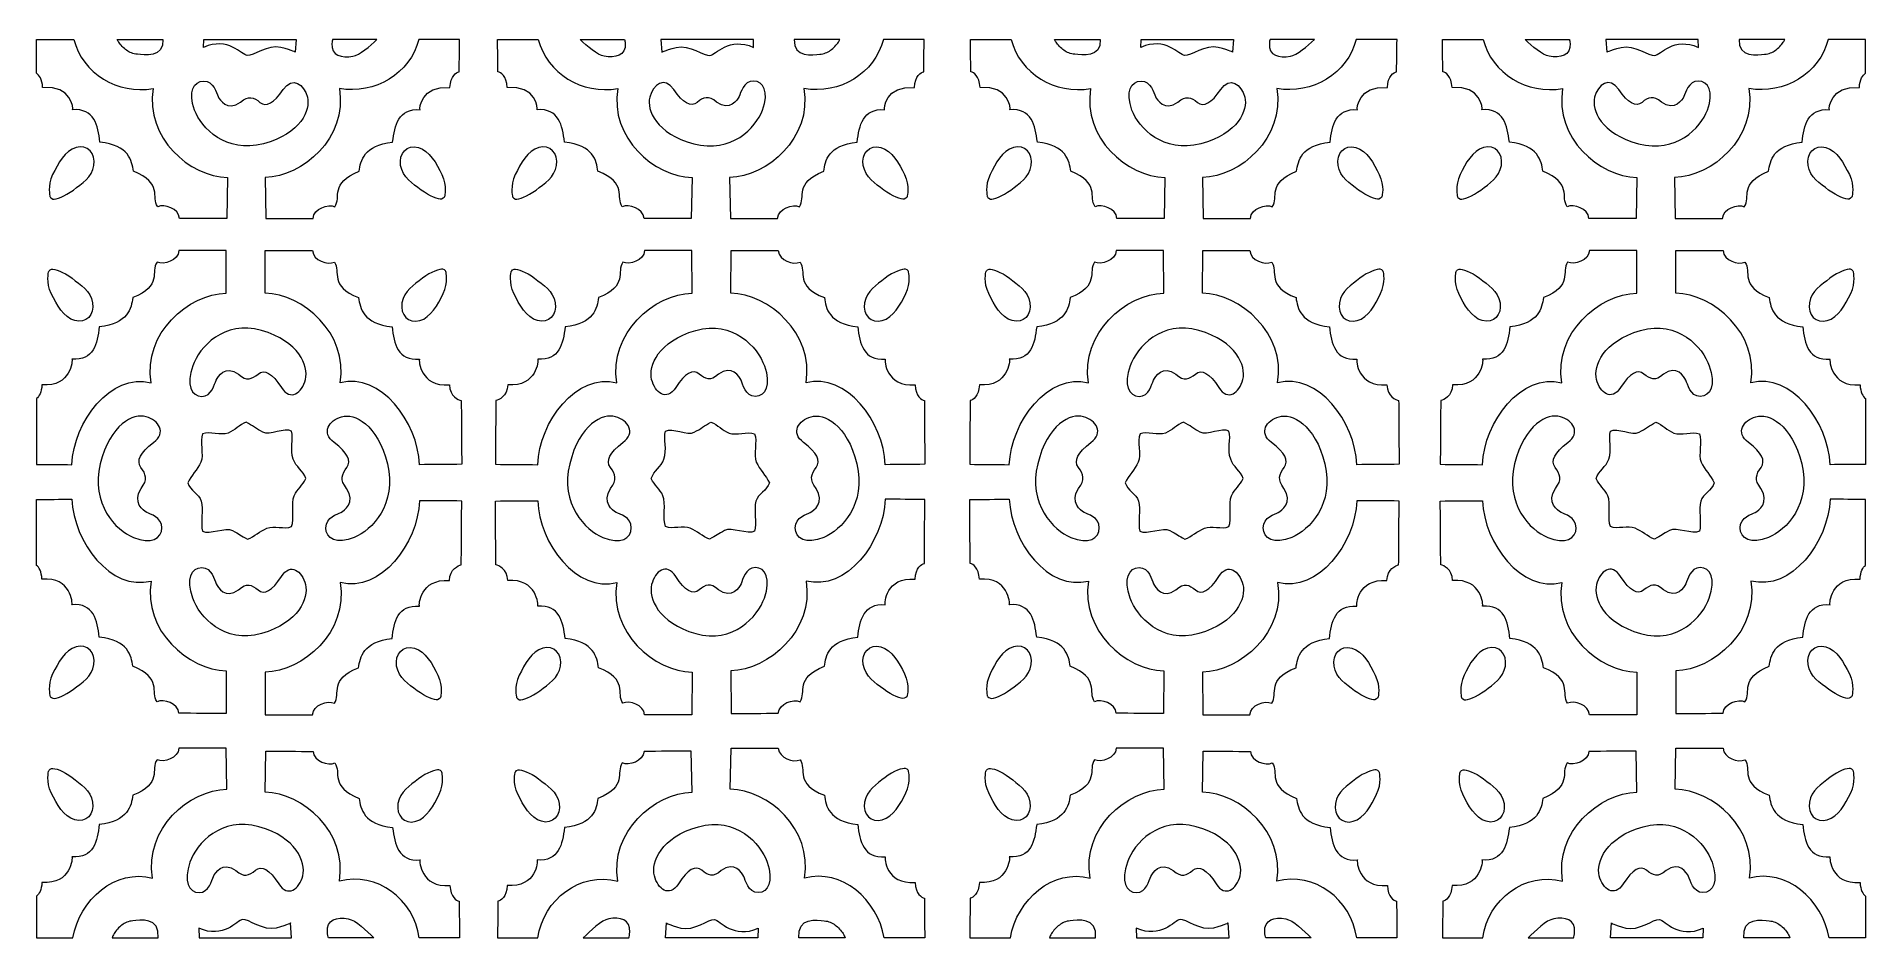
# Model space of a CAD drawing. Header units: millimetres. Extents: x -1200 to 1200, y -592 to 594.
import ezdxf

# ---------------------------------------------------------------- set-up
doc = ezdxf.new("R2010")
doc.units = ezdxf.units.MM
doc.header["$MEASUREMENT"] = 0
doc.layers.add('Layer 1', color=7, linetype='Continuous')

msp = doc.modelspace()

# ---------------------------------------------------------------- linework, layer by layer
at = {"layer": 'Layer 1', "color": 250, "lineweight": 20}
for points, knots in [([(-1200.05, 545.4585), (-1196.512, 542.9893), (-1192.6606, 537.758), (-1192.1192, 526.7361), (-1153.6522, 529.818), (-1151.7421, 498.8827), (-1152.8401, 497.5736), (-1124.3645, 499.9489), (-1119.3546, 476.85), (-1116.8971, 455.1156), (-1078.9412, 450.8756), (-1074.7394, 430.6014), (-1073.0484, 416.7544), (-1033.7637, 401.1223), (-1049.9107, 383.011), (-1041.1318, 370.1279), (-1032.5055, 374.3474), (-1013.2299, 367.9242), (-1012.5094, 355.0065), (-992.6297, 355.0065), (-970.4526, 354.7022), (-950.5728, 354.7022), (-950.5728, 354.7022), (-949.4271, 408.73), (-949.4271, 408.73), (-998.8292, 409.6389), (-1057.8794, 460.4419), (-1046.9348, 525.5495), (-1093.5002, 517.2133), (-1140.1779, 545.3534), (-1151.2062, 589.9734), (-1151.2062, 589.9734), (-1200.05, 589.9734), (-1200.05, 589.9734), (-1200.05, 589.9734), (-1200.05, 545.4585), (-1200.05, 545.4585)], [0, 0, 0, 0, 0.083333333, 0.083333333, 0.083333333, 0.166666667, 0.166666667, 0.166666667, 0.25, 0.25, 0.25, 0.333333333, 0.333333333, 0.333333333, 0.416666667, 0.416666667, 0.416666667, 0.5, 0.5, 0.5, 0.583333333, 0.583333333, 0.583333333, 0.666666667, 0.666666667, 0.666666667, 0.75, 0.75, 0.75, 0.833333333, 0.833333333, 0.833333333, 0.916666667, 0.916666667, 0.916666667, 1, 1, 1, 1]), ([(-1094.2005, 589.9734), (-1093.7043, 588.8227), (-1093.0846, 587.634), (-1092.3106, 586.4396), (-1090.0306, 582.9166), (-1085.7775, 578.5092), (-1081.9323, 575.7215), (-1078.0852, 572.9337), (-1073.3821, 570.9097), (-1067.6973, 570.4625), (-1059.1105, 569.7874), (-1032.8106, 565.2276), (-1034.2876, 589.9734), (-1034.2876, 589.9734), (-1094.2005, 589.9734), (-1094.2005, 589.9734)], [0, 0, 0, 0, 0.2, 0.2, 0.2, 0.4, 0.4, 0.4, 0.6, 0.6, 0.6, 0.8, 0.8, 0.8, 1, 1, 1, 1]), ([(-980.9683, 579.5427), (-948.6399, 593.7369), (-930.8913, 569.9518), (-923.5765, 568.851), (-916.2618, 567.7503), (-896.2905, 583.8173), (-879.4991, 579.5427), (-862.7077, 575.266), (-860.6087, 573.1277), (-860.6087, 573.1277), (-860.6087, 573.1277), (-859.4275, 589.9734), (-859.4275, 589.9734), (-859.4275, 589.9734), (-980.6487, 589.9734), (-980.6487, 589.9734), (-980.6487, 589.9734), (-980.9683, 579.5427), (-980.9683, 579.5427)], [0, 0, 0, 0, 0.166666667, 0.166666667, 0.166666667, 0.333333333, 0.333333333, 0.333333333, 0.5, 0.5, 0.5, 0.666666667, 0.666666667, 0.666666667, 0.833333333, 0.833333333, 0.833333333, 1, 1, 1, 1]), ([(-644.8999, 589.9734), (-645.0944, 574.0919), (-645.2877, 566.1271), (-645.4809, 547.3595), (-649.1869, 546.4384), (-656.7648, 542.5356), (-657.5408, 526.7361), (-696.0077, 529.818), (-697.918, 498.8827), (-696.8198, 497.5736), (-725.2955, 499.9489), (-730.3055, 476.85), (-732.7628, 455.1156), (-770.7189, 450.8756), (-774.9206, 430.6014), (-776.6115, 416.7544), (-815.8964, 401.1223), (-799.7493, 383.011), (-808.5282, 370.1279), (-817.1546, 374.3474), (-836.4301, 367.9242), (-837.1507, 355.0065), (-857.0304, 355.0065), (-879.2073, 354.7022), (-899.0871, 354.7022), (-899.0871, 354.7022), (-900.2328, 408.73), (-900.2328, 408.73), (-850.8309, 409.6389), (-791.7807, 460.4419), (-802.7252, 525.5495), (-756.1598, 517.2133), (-709.4821, 545.3534), (-698.4537, 589.9734), (-698.4537, 589.9734), (-644.8999, 589.9734), (-644.8999, 589.9734)], [0, 0, 0, 0, 0.083333333, 0.083333333, 0.083333333, 0.166666667, 0.166666667, 0.166666667, 0.25, 0.25, 0.25, 0.333333333, 0.333333333, 0.333333333, 0.416666667, 0.416666667, 0.416666667, 0.5, 0.5, 0.5, 0.583333333, 0.583333333, 0.583333333, 0.666666667, 0.666666667, 0.666666667, 0.75, 0.75, 0.75, 0.833333333, 0.833333333, 0.833333333, 0.916666667, 0.916666667, 0.916666667, 1, 1, 1, 1]), ([(-753.3643, 589.9734), (-762.5889, 581.1269), (-776.1203, 569.4838), (-784.8853, 567.9156), (-799.2575, 565.3444), (-813.8432, 568.5835), (-812.3734, 584.7179), (-812.1904, 586.7266), (-811.9129, 588.4663), (-811.5678, 589.9734), (-811.5678, 589.9734), (-753.3643, 589.9734), (-753.3643, 589.9734)], [0, 0, 0, 0, 0.25, 0.25, 0.25, 0.5, 0.5, 0.5, 0.75, 0.75, 0.75, 1, 1, 1, 1]), ([(-595.1482, 589.9734), (-594.9538, 574.0919), (-594.7605, 566.1271), (-594.5672, 547.3595), (-590.8612, 546.4384), (-583.2832, 542.5356), (-582.5074, 526.7361), (-544.0403, 529.818), (-542.1302, 498.8827), (-543.2283, 497.5736), (-514.7525, 499.9489), (-509.7426, 476.85), (-507.2853, 455.1156), (-469.3292, 450.8756), (-465.1276, 430.6014), (-463.4365, 416.7544), (-424.1517, 401.1223), (-440.2987, 383.011), (-431.5199, 370.1279), (-422.8935, 374.3474), (-403.618, 367.9242), (-402.8975, 355.0065), (-383.0177, 355.0065), (-360.8408, 354.7022), (-340.961, 354.7022), (-340.961, 354.7022), (-339.8151, 408.73), (-339.8151, 408.73), (-389.2173, 409.6389), (-448.2675, 460.4419), (-437.323, 525.5495), (-483.8883, 517.2133), (-530.566, 545.3534), (-541.5944, 589.9734), (-541.5944, 589.9734), (-595.1482, 589.9734), (-595.1482, 589.9734)], [0, 0, 0, 0, 0.083333333, 0.083333333, 0.083333333, 0.166666667, 0.166666667, 0.166666667, 0.25, 0.25, 0.25, 0.333333333, 0.333333333, 0.333333333, 0.416666667, 0.416666667, 0.416666667, 0.5, 0.5, 0.5, 0.583333333, 0.583333333, 0.583333333, 0.666666667, 0.666666667, 0.666666667, 0.75, 0.75, 0.75, 0.833333333, 0.833333333, 0.833333333, 0.916666667, 0.916666667, 0.916666667, 1, 1, 1, 1]), ([(-486.6839, 589.9734), (-477.4594, 581.1269), (-463.9278, 569.4838), (-455.1628, 567.9156), (-440.7907, 565.3444), (-426.2049, 568.5835), (-427.6747, 584.7179), (-427.8577, 586.7266), (-428.1352, 588.4663), (-428.4803, 589.9734), (-428.4803, 589.9734), (-486.6839, 589.9734), (-486.6839, 589.9734)], [0, 0, 0, 0, 0.25, 0.25, 0.25, 0.5, 0.5, 0.5, 0.75, 0.75, 0.75, 1, 1, 1, 1]), ([(-259.0799, 579.5427), (-291.4083, 593.7369), (-309.1567, 569.9518), (-316.4716, 568.851), (-323.7862, 567.7503), (-343.7577, 583.8173), (-360.549, 579.5427), (-377.3404, 575.266), (-379.4394, 573.1277), (-379.4394, 573.1277), (-379.4394, 573.1277), (-380.6206, 589.9734), (-380.6206, 589.9734), (-380.6206, 589.9734), (-259.3995, 589.9734), (-259.3995, 589.9734), (-259.3995, 589.9734), (-259.0799, 579.5427), (-259.0799, 579.5427)], [0, 0, 0, 0, 0.166666667, 0.166666667, 0.166666667, 0.333333333, 0.333333333, 0.333333333, 0.5, 0.5, 0.5, 0.666666667, 0.666666667, 0.666666667, 0.833333333, 0.833333333, 0.833333333, 1, 1, 1, 1]), ([(-35.288, 589.9734), (-35.4825, 574.0919), (-35.6758, 566.1271), (-35.8689, 547.3595), (-39.5751, 546.4384), (-47.1529, 542.5356), (-47.9287, 526.7361), (-86.3958, 529.818), (-88.3061, 498.8827), (-87.2079, 497.5736), (-115.6836, 499.9489), (-120.6936, 476.85), (-123.1509, 455.1156), (-161.107, 450.8756), (-165.3087, 430.6014), (-166.9996, 416.7544), (-206.2845, 401.1223), (-190.1375, 383.011), (-198.9162, 370.1279), (-207.5427, 374.3474), (-226.8181, 367.9242), (-227.5387, 355.0065), (-247.4185, 355.0065), (-269.5955, 354.7022), (-289.4753, 354.7022), (-289.4753, 354.7022), (-290.621, 408.73), (-290.621, 408.73), (-241.219, 409.6389), (-182.1687, 460.4419), (-193.1134, 525.5495), (-146.5479, 517.2133), (-99.8701, 545.3534), (-88.8418, 589.9734), (-88.8418, 589.9734), (-35.288, 589.9734), (-35.288, 589.9734)], [0, 0, 0, 0, 0.083333333, 0.083333333, 0.083333333, 0.166666667, 0.166666667, 0.166666667, 0.25, 0.25, 0.25, 0.333333333, 0.333333333, 0.333333333, 0.416666667, 0.416666667, 0.416666667, 0.5, 0.5, 0.5, 0.583333333, 0.583333333, 0.583333333, 0.666666667, 0.666666667, 0.666666667, 0.75, 0.75, 0.75, 0.833333333, 0.833333333, 0.833333333, 0.916666667, 0.916666667, 0.916666667, 1, 1, 1, 1]), ([(-145.848, 589.9734), (-146.3441, 588.8228), (-146.9638, 587.6341), (-147.7376, 586.4396), (-150.0175, 582.9166), (-154.2707, 578.5092), (-158.1159, 575.7215), (-161.963, 572.9337), (-166.6661, 570.9097), (-172.3509, 570.4625), (-180.9376, 569.7874), (-207.2374, 565.2276), (-205.7605, 589.9734), (-205.7605, 589.9734), (-145.848, 589.9734), (-145.848, 589.9734)], [0, 0, 0, 0, 0.2, 0.2, 0.2, 0.4, 0.4, 0.4, 0.6, 0.6, 0.6, 0.8, 0.8, 0.8, 1, 1, 1, 1]), ([(25.3854, 589.9734), (25.5799, 574.0919), (25.7731, 566.1271), (25.9664, 547.3595), (29.6724, 546.4384), (37.2504, 542.5356), (38.0262, 526.7361), (76.4932, 529.818), (78.4033, 498.8827), (77.3053, 497.5736), (105.7809, 499.9489), (110.791, 476.85), (113.2483, 455.1156), (151.2044, 450.8756), (155.406, 430.6014), (157.097, 416.7544), (196.3819, 401.1223), (180.2347, 383.011), (189.0137, 370.1279), (197.6401, 374.3474), (216.9156, 367.9242), (217.6361, 355.0065), (237.5159, 355.0065), (259.6928, 354.7022), (279.5726, 354.7022), (279.5726, 354.7022), (280.7183, 408.73), (280.7183, 408.73), (231.3164, 409.6389), (172.2661, 460.4419), (183.2106, 525.5495), (136.6454, 517.2133), (89.9675, 545.3534), (78.9392, 589.9734), (78.9392, 589.9734), (25.3854, 589.9734), (25.3854, 589.9734)], [0, 0, 0, 0, 0.083333333, 0.083333333, 0.083333333, 0.166666667, 0.166666667, 0.166666667, 0.25, 0.25, 0.25, 0.333333333, 0.333333333, 0.333333333, 0.416666667, 0.416666667, 0.416666667, 0.5, 0.5, 0.5, 0.583333333, 0.583333333, 0.583333333, 0.666666667, 0.666666667, 0.666666667, 0.75, 0.75, 0.75, 0.833333333, 0.833333333, 0.833333333, 0.916666667, 0.916666667, 0.916666667, 1, 1, 1, 1]), ([(135.9454, 589.9734), (136.4415, 588.8228), (137.0612, 587.6341), (137.835, 586.4396), (140.115, 582.9166), (144.3681, 578.5092), (148.2133, 575.7215), (152.0604, 572.9337), (156.7633, 570.9097), (162.4482, 570.4625), (171.035, 569.7874), (197.3348, 565.2276), (195.8579, 589.9734), (195.8579, 589.9734), (135.9454, 589.9734), (135.9454, 589.9734)], [0, 0, 0, 0, 0.2, 0.2, 0.2, 0.4, 0.4, 0.4, 0.6, 0.6, 0.6, 0.8, 0.8, 0.8, 1, 1, 1, 1]), ([(249.1773, 579.5427), (281.5058, 593.7369), (299.2542, 569.9518), (306.5689, 568.851), (313.8837, 567.7503), (333.855, 583.8173), (350.6464, 579.5427), (367.4379, 575.266), (369.5368, 573.1277), (369.5368, 573.1277), (369.5368, 573.1277), (370.718, 589.9734), (370.718, 589.9734), (370.718, 589.9734), (249.4969, 589.9734), (249.4969, 589.9734), (249.4969, 589.9734), (249.1773, 579.5427), (249.1773, 579.5427)], [0, 0, 0, 0, 0.166666667, 0.166666667, 0.166666667, 0.333333333, 0.333333333, 0.333333333, 0.5, 0.5, 0.5, 0.666666667, 0.666666667, 0.666666667, 0.833333333, 0.833333333, 0.833333333, 1, 1, 1, 1]), ([(585.2456, 589.9734), (585.0511, 574.0919), (584.8577, 566.1271), (584.6645, 547.3595), (580.9585, 546.4384), (573.3807, 542.5356), (572.6048, 526.7361), (534.1378, 529.818), (532.2276, 498.8827), (533.3257, 497.5736), (504.85, 499.9489), (499.84, 476.85), (497.3826, 455.1156), (459.4266, 450.8756), (455.2249, 430.6014), (453.534, 416.7544), (414.2491, 401.1223), (430.3961, 383.011), (421.6172, 370.1279), (412.9909, 374.3474), (393.7155, 367.9242), (392.9948, 355.0065), (373.115, 355.0065), (350.9381, 354.7022), (331.0583, 354.7022), (331.0583, 354.7022), (329.9126, 408.73), (329.9126, 408.73), (379.3147, 409.6389), (438.3649, 460.4419), (427.4202, 525.5495), (473.9857, 517.2133), (520.6634, 545.3534), (531.6918, 589.9734), (531.6918, 589.9734), (585.2456, 589.9734), (585.2456, 589.9734)], [0, 0, 0, 0, 0.083333333, 0.083333333, 0.083333333, 0.166666667, 0.166666667, 0.166666667, 0.25, 0.25, 0.25, 0.333333333, 0.333333333, 0.333333333, 0.416666667, 0.416666667, 0.416666667, 0.5, 0.5, 0.5, 0.583333333, 0.583333333, 0.583333333, 0.666666667, 0.666666667, 0.666666667, 0.75, 0.75, 0.75, 0.833333333, 0.833333333, 0.833333333, 0.916666667, 0.916666667, 0.916666667, 1, 1, 1, 1]), ([(476.7812, 589.9734), (467.5566, 581.1269), (454.0252, 569.4838), (445.2603, 567.9156), (430.888, 565.3444), (416.3023, 568.5835), (417.7722, 584.7179), (417.9552, 586.7266), (418.2327, 588.4663), (418.5778, 589.9734), (418.5778, 589.9734), (476.7812, 589.9734), (476.7812, 589.9734)], [0, 0, 0, 0, 0.25, 0.25, 0.25, 0.5, 0.5, 0.5, 0.75, 0.75, 0.75, 1, 1, 1, 1]), ([(644.7999, 589.9734), (644.9944, 574.0919), (645.1877, 566.1271), (645.3809, 547.3595), (649.0869, 546.4384), (656.6648, 542.5356), (657.4408, 526.7361), (695.9077, 529.818), (697.818, 498.8827), (696.7198, 497.5736), (725.1955, 499.9489), (730.2055, 476.85), (732.6628, 455.1156), (770.6189, 450.8756), (774.8206, 430.6014), (776.5115, 416.7544), (815.7964, 401.1223), (799.6493, 383.011), (808.4282, 370.1279), (817.0546, 374.3474), (836.3301, 367.9242), (837.0507, 355.0065), (856.9304, 355.0065), (879.1073, 354.7022), (898.9871, 354.7022), (898.9871, 354.7022), (900.1328, 408.73), (900.1328, 408.73), (850.7309, 409.6389), (791.6807, 460.4419), (802.6252, 525.5495), (756.0598, 517.2133), (709.3821, 545.3534), (698.3537, 589.9734), (698.3537, 589.9734), (644.7999, 589.9734), (644.7999, 589.9734)], [0, 0, 0, 0, 0.083333333, 0.083333333, 0.083333333, 0.166666667, 0.166666667, 0.166666667, 0.25, 0.25, 0.25, 0.333333333, 0.333333333, 0.333333333, 0.416666667, 0.416666667, 0.416666667, 0.5, 0.5, 0.5, 0.583333333, 0.583333333, 0.583333333, 0.666666667, 0.666666667, 0.666666667, 0.75, 0.75, 0.75, 0.833333333, 0.833333333, 0.833333333, 0.916666667, 0.916666667, 0.916666667, 1, 1, 1, 1]), ([(753.2643, 589.9734), (762.4889, 581.1269), (776.0203, 569.4838), (784.7853, 567.9156), (799.1575, 565.3444), (813.7432, 568.5835), (812.2734, 584.7179), (812.0904, 586.7266), (811.8129, 588.4663), (811.4678, 589.9734), (811.4678, 589.9734), (753.2643, 589.9734), (753.2643, 589.9734)], [0, 0, 0, 0, 0.25, 0.25, 0.25, 0.5, 0.5, 0.5, 0.75, 0.75, 0.75, 1, 1, 1, 1]), ([(980.8683, 579.5427), (948.5399, 593.7369), (930.7913, 569.9518), (923.4765, 568.851), (916.1618, 567.7503), (896.1905, 583.8173), (879.3991, 579.5427), (862.6077, 575.266), (860.5087, 573.1277), (860.5087, 573.1277), (860.5087, 573.1277), (859.3275, 589.9734), (859.3275, 589.9734), (859.3275, 589.9734), (980.5487, 589.9734), (980.5487, 589.9734), (980.5487, 589.9734), (980.8683, 579.5427), (980.8683, 579.5427)], [0, 0, 0, 0, 0.166666667, 0.166666667, 0.166666667, 0.333333333, 0.333333333, 0.333333333, 0.5, 0.5, 0.5, 0.666666667, 0.666666667, 0.666666667, 0.833333333, 0.833333333, 0.833333333, 1, 1, 1, 1]), ([(1199.95, 545.4585), (1196.412, 542.9893), (1192.5606, 537.758), (1192.0192, 526.7361), (1153.5522, 529.818), (1151.6421, 498.8827), (1152.7401, 497.5736), (1124.2645, 499.9489), (1119.2546, 476.85), (1116.7973, 455.1156), (1078.8412, 450.8756), (1074.6394, 430.6014), (1072.9484, 416.7544), (1033.6637, 401.1223), (1049.8107, 383.011), (1041.0318, 370.1279), (1032.4055, 374.3474), (1013.1299, 367.9242), (1012.4094, 355.0065), (992.5297, 355.0065), (970.3526, 354.7022), (950.4728, 354.7022), (950.4728, 354.7022), (949.3271, 408.73), (949.3271, 408.73), (998.7292, 409.6389), (1057.7794, 460.4419), (1046.8348, 525.5495), (1093.4002, 517.2133), (1140.078, 545.3534), (1151.1062, 589.9734), (1151.1062, 589.9734), (1199.95, 589.9734), (1199.95, 589.9734), (1199.95, 589.9734), (1199.95, 545.4585), (1199.95, 545.4585)], [0, 0, 0, 0, 0.083333333, 0.083333333, 0.083333333, 0.166666667, 0.166666667, 0.166666667, 0.25, 0.25, 0.25, 0.333333333, 0.333333333, 0.333333333, 0.416666667, 0.416666667, 0.416666667, 0.5, 0.5, 0.5, 0.583333333, 0.583333333, 0.583333333, 0.666666667, 0.666666667, 0.666666667, 0.75, 0.75, 0.75, 0.833333333, 0.833333333, 0.833333333, 0.916666667, 0.916666667, 0.916666667, 1, 1, 1, 1]), ([(1094.1002, 589.9734), (1093.604, 588.8228), (1092.9844, 587.6341), (1092.2106, 586.4396), (1089.9306, 582.9166), (1085.6775, 578.5092), (1081.8323, 575.7215), (1077.9852, 572.9337), (1073.2821, 570.9097), (1067.5973, 570.4625), (1059.0105, 569.7874), (1032.7106, 565.2276), (1034.1876, 589.9734), (1034.1876, 589.9734), (1094.1002, 589.9734), (1094.1002, 589.9734)], [0, 0, 0, 0, 0.2, 0.2, 0.2, 0.4, 0.4, 0.4, 0.6, 0.6, 0.6, 0.8, 0.8, 0.8, 1, 1, 1, 1]), ([(-961.9291, 515.1561), (-964.1254, 519.6308), (-967.5187, 535.2138), (-980.8252, 535.2914), (-994.1318, 535.3691), (-1001.4599, 520.7501), (-992.6753, 497.2571), (-983.8907, 473.7661), (-951.7109, 439.843), (-902.4272, 452.9548), (-853.1432, 466.0686), (-840.2713, 497.3346), (-844.6636, 514.1144), (-849.056, 530.8942), (-864.2022, 542.0025), (-876.2791, 524.1056), (-888.3562, 506.2065), (-898.828, 500.8475), (-906.8729, 507.3258), (-914.9178, 513.804), (-921.9104, 516.8491), (-932.4336, 507.5361), (-950.0029, 495.231), (-959.733, 510.6814), (-961.9291, 515.1561)], [0, 0, 0, 0, 0.125, 0.125, 0.125, 0.25, 0.25, 0.25, 0.375, 0.375, 0.375, 0.5, 0.5, 0.5, 0.625, 0.625, 0.625, 0.75, 0.75, 0.75, 0.875, 0.875, 0.875, 1, 1, 1, 1]), ([(-278.119, 515.1561), (-275.9228, 519.6308), (-272.5294, 535.2138), (-259.2229, 535.2914), (-245.9163, 535.3691), (-238.5882, 520.7501), (-247.3727, 497.2571), (-256.1573, 473.7661), (-288.3371, 439.843), (-337.621, 452.9548), (-386.9048, 466.0686), (-399.7767, 497.3346), (-395.3844, 514.1144), (-390.9921, 530.8942), (-375.8459, 542.0025), (-363.7689, 524.1056), (-351.692, 506.2065), (-341.2202, 500.8475), (-333.1753, 507.3258), (-325.1303, 513.804), (-318.1377, 516.8491), (-307.6145, 507.5361), (-290.0452, 495.231), (-280.315, 510.6814), (-278.119, 515.1561)], [0, 0, 0, 0, 0.125, 0.125, 0.125, 0.25, 0.25, 0.25, 0.375, 0.375, 0.375, 0.5, 0.5, 0.5, 0.625, 0.625, 0.625, 0.75, 0.75, 0.75, 0.875, 0.875, 0.875, 1, 1, 1, 1]), ([(268.2163, 515.1561), (266.0202, 519.6308), (262.6268, 535.2138), (249.3202, 535.2914), (236.0136, 535.3691), (228.6855, 520.7501), (237.4701, 497.2571), (246.2548, 473.7661), (278.4345, 439.843), (327.7184, 452.9548), (377.0022, 466.0686), (389.8741, 497.3346), (385.4818, 514.1144), (381.0894, 530.8942), (365.9432, 542.0025), (353.8663, 524.1056), (341.7894, 506.2065), (331.3176, 500.8475), (323.2727, 507.3258), (315.2278, 513.804), (308.2351, 516.8491), (297.7119, 507.5361), (280.1427, 495.231), (270.4125, 510.6814), (268.2163, 515.1561)], [0, 0, 0, 0, 0.125, 0.125, 0.125, 0.25, 0.25, 0.25, 0.375, 0.375, 0.375, 0.5, 0.5, 0.5, 0.625, 0.625, 0.625, 0.75, 0.75, 0.75, 0.875, 0.875, 0.875, 1, 1, 1, 1]), ([(961.8291, 515.1561), (964.0254, 519.6308), (967.4187, 535.2138), (980.7252, 535.2914), (994.0318, 535.3691), (1001.3599, 520.7501), (992.5753, 497.2571), (983.7907, 473.7661), (951.6109, 439.843), (902.3272, 452.9548), (853.0432, 466.0686), (840.1715, 497.3346), (844.5636, 514.1144), (848.956, 530.8942), (864.1022, 542.0025), (876.1791, 524.1056), (888.2562, 506.2065), (898.728, 500.8475), (906.7729, 507.3258), (914.8178, 513.804), (921.8104, 516.8491), (932.3336, 507.5361), (949.9029, 495.231), (959.633, 510.6814), (961.8291, 515.1561)], [0, 0, 0, 0, 0.125, 0.125, 0.125, 0.25, 0.25, 0.25, 0.375, 0.375, 0.375, 0.5, 0.5, 0.5, 0.625, 0.625, 0.625, 0.75, 0.75, 0.75, 0.875, 0.875, 0.875, 1, 1, 1, 1]), ([(-1182.5359, 383.7196), (-1182.5359, 383.7196), (-1186.1047, 397.5789), (-1178.9671, 412.394), (-1171.8296, 427.2091), (-1162.8144, 443.5784), (-1148.0933, 447.8795), (-1133.3722, 452.1807), (-1122.1493, 440.28), (-1124.8258, 424.5092), (-1127.5024, 408.7382), (-1140.5917, 400.7956), (-1151.744, 392.1933), (-1162.8963, 383.591), (-1174.9522, 379.4185), (-1178.521, 380.3743), (-1182.0898, 381.3301), (-1182.5359, 383.7196), (-1182.5359, 383.7196)], [0, 0, 0, 0, 0.166666667, 0.166666667, 0.166666667, 0.333333333, 0.333333333, 0.333333333, 0.5, 0.5, 0.5, 0.666666667, 0.666666667, 0.666666667, 0.833333333, 0.833333333, 0.833333333, 1, 1, 1, 1]), ([(-664.602, 383.7196), (-664.602, 383.7196), (-661.0332, 397.5789), (-668.1708, 412.394), (-675.3082, 427.2091), (-684.3235, 443.5784), (-699.0446, 447.8795), (-713.7656, 452.1807), (-724.9886, 440.28), (-722.3121, 424.5092), (-719.6354, 408.7382), (-706.5462, 400.7956), (-695.3939, 392.1933), (-684.2415, 383.591), (-672.1856, 379.4185), (-668.6169, 380.3743), (-665.0481, 381.3301), (-664.602, 383.7196), (-664.602, 383.7196)], [0, 0, 0, 0, 0.166666667, 0.166666667, 0.166666667, 0.333333333, 0.333333333, 0.333333333, 0.5, 0.5, 0.5, 0.666666667, 0.666666667, 0.666666667, 0.833333333, 0.833333333, 0.833333333, 1, 1, 1, 1]), ([(-575.4462, 383.7196), (-575.4462, 383.7196), (-579.0149, 397.5789), (-571.8774, 412.394), (-564.7399, 427.2091), (-555.7246, 443.5784), (-541.0036, 447.8795), (-526.2824, 452.1807), (-515.0596, 440.28), (-517.7361, 424.5092), (-520.4126, 408.7382), (-533.5018, 400.7956), (-544.6543, 392.1933), (-555.8065, 383.591), (-567.8625, 379.4185), (-571.4313, 380.3743), (-575.0001, 381.3301), (-575.4462, 383.7196), (-575.4462, 383.7196)], [0, 0, 0, 0, 0.166666667, 0.166666667, 0.166666667, 0.333333333, 0.333333333, 0.333333333, 0.5, 0.5, 0.5, 0.666666667, 0.666666667, 0.666666667, 0.833333333, 0.833333333, 0.833333333, 1, 1, 1, 1]), ([(-57.5123, 383.7196), (-57.5123, 383.7196), (-53.9435, 397.5789), (-61.081, 412.394), (-68.2184, 427.2091), (-77.2338, 443.5784), (-91.9548, 447.8795), (-106.6759, 452.1807), (-117.8989, 440.28), (-115.2222, 424.5092), (-112.5457, 408.7382), (-99.4564, 400.7956), (-88.3042, 392.1933), (-77.1518, 383.591), (-65.0958, 379.4185), (-61.527, 380.3743), (-57.9582, 381.3301), (-57.5123, 383.7196), (-57.5123, 383.7196)], [0, 0, 0, 0, 0.166666667, 0.166666667, 0.166666667, 0.333333333, 0.333333333, 0.333333333, 0.5, 0.5, 0.5, 0.666666667, 0.666666667, 0.666666667, 0.833333333, 0.833333333, 0.833333333, 1, 1, 1, 1]), ([(47.6095, 383.7196), (47.6095, 383.7196), (44.0409, 397.5789), (51.1783, 412.394), (58.3159, 427.2091), (67.3311, 443.5784), (82.0523, 447.8795), (96.7734, 452.1807), (107.9961, 440.28), (105.3196, 424.5092), (102.6431, 408.7382), (89.5539, 400.7956), (78.4014, 392.1933), (67.2492, 383.591), (55.1932, 379.4185), (51.6244, 380.3743), (48.0557, 381.3301), (47.6095, 383.7196), (47.6095, 383.7196)], [0, 0, 0, 0, 0.166666667, 0.166666667, 0.166666667, 0.333333333, 0.333333333, 0.333333333, 0.5, 0.5, 0.5, 0.666666667, 0.666666667, 0.666666667, 0.833333333, 0.833333333, 0.833333333, 1, 1, 1, 1]), ([(565.5434, 383.7196), (565.5434, 383.7196), (569.1122, 397.5789), (561.9748, 412.394), (554.8373, 427.2091), (545.822, 443.5784), (531.1008, 447.8795), (516.3798, 452.1807), (505.1568, 440.28), (507.8335, 424.5092), (510.51, 408.7382), (523.5993, 400.7956), (534.7515, 392.1933), (545.904, 383.591), (557.96, 379.4185), (561.5287, 380.3743), (565.0975, 381.3301), (565.5434, 383.7196), (565.5434, 383.7196)], [0, 0, 0, 0, 0.166666667, 0.166666667, 0.166666667, 0.333333333, 0.333333333, 0.333333333, 0.5, 0.5, 0.5, 0.666666667, 0.666666667, 0.666666667, 0.833333333, 0.833333333, 0.833333333, 1, 1, 1, 1]), ([(664.502, 383.7196), (664.502, 383.7196), (660.9333, 397.5789), (668.0708, 412.394), (675.2082, 427.2091), (684.2235, 443.5784), (698.9446, 447.8795), (713.6656, 452.1807), (724.8886, 440.28), (722.2121, 424.5092), (719.5354, 408.7382), (706.4462, 400.7956), (695.2939, 392.1933), (684.1415, 383.591), (672.0856, 379.4185), (668.5169, 380.3743), (664.9481, 381.3301), (664.502, 383.7196), (664.502, 383.7196)], [0, 0, 0, 0, 0.166666667, 0.166666667, 0.166666667, 0.333333333, 0.333333333, 0.333333333, 0.5, 0.5, 0.5, 0.666666667, 0.666666667, 0.666666667, 0.833333333, 0.833333333, 0.833333333, 1, 1, 1, 1]), ([(1182.4359, 383.7196), (1182.4359, 383.7196), (1186.0047, 397.5789), (1178.8671, 412.394), (1171.7296, 427.2091), (1162.7144, 443.5784), (1147.9933, 447.8795), (1133.2722, 452.1807), (1122.0493, 440.28), (1124.7258, 424.5092), (1127.4024, 408.7382), (1140.4917, 400.7956), (1151.644, 392.1933), (1162.7963, 383.591), (1174.8522, 379.4185), (1178.421, 380.3743), (1181.9898, 381.3301), (1182.4359, 383.7196), (1182.4359, 383.7196)], [0, 0, 0, 0, 0.166666667, 0.166666667, 0.166666667, 0.333333333, 0.333333333, 0.333333333, 0.5, 0.5, 0.5, 0.666666667, 0.666666667, 0.666666667, 0.833333333, 0.833333333, 0.833333333, 1, 1, 1, 1]), ([(-1200.05, 118.3649), (-1196.7655, 121.0576), (-1193.4568, 126.2973), (-1192.9582, 136.4523), (-1154.4911, 133.3704), (-1152.5808, 168.7334), (-1153.679, 170.0426), (-1125.2033, 167.6674), (-1120.1933, 190.7661), (-1117.736, 212.5006), (-1079.7799, 216.7405), (-1075.5783, 237.0148), (-1073.8874, 250.8618), (-1034.6024, 266.4938), (-1050.7495, 284.6052), (-1041.9706, 297.4883), (-1033.3442, 293.2688), (-1014.0688, 299.6919), (-1013.3482, 312.6097), (-993.4684, 312.6097), (-971.2915, 312.914), (-951.4117, 312.914), (-951.4117, 312.914), (-951.04, 256.7866), (-951.04, 256.7866), (-1000.4419, 255.8778), (-1060.6779, 204.025), (-1049.7334, 138.9174), (-1102.6451, 152.7543), (-1151.5934, 87.7692), (-1153.679, 31.4723), (-1169.136, 31.6161), (-1184.593, 31.7601), (-1200.05, 31.9054), (-1200.05, 31.9054), (-1200.05, 118.3649), (-1200.05, 118.3649)], [0, 0, 0, 0, 0.083333333, 0.083333333, 0.083333333, 0.166666667, 0.166666667, 0.166666667, 0.25, 0.25, 0.25, 0.333333333, 0.333333333, 0.333333333, 0.416666667, 0.416666667, 0.416666667, 0.5, 0.5, 0.5, 0.583333333, 0.583333333, 0.583333333, 0.666666667, 0.666666667, 0.666666667, 0.75, 0.75, 0.75, 0.833333333, 0.833333333, 0.833333333, 0.916666667, 0.916666667, 0.916666667, 1, 1, 1, 1]), ([(-642.08, 31.9584), (-642.305, 53.6152), (-642.528, 94.1699), (-642.751, 115.8289), (-646.457, 116.75), (-657.5388, 120.6528), (-658.3147, 136.4523), (-696.7818, 133.3704), (-698.6919, 168.7334), (-697.5939, 170.0426), (-726.0696, 167.6674), (-731.0795, 190.7661), (-733.5368, 212.5006), (-771.4929, 216.7405), (-775.6947, 237.0148), (-777.3856, 250.8618), (-816.6704, 266.4938), (-800.5234, 284.6052), (-809.3022, 297.4883), (-817.9286, 293.2688), (-837.2041, 299.6919), (-837.9246, 312.6097), (-857.8044, 312.6097), (-879.9814, 312.914), (-899.8612, 312.914), (-899.8612, 312.914), (-900.2328, 256.7866), (-900.2328, 256.7866), (-850.8309, 255.8778), (-790.5949, 204.025), (-801.5394, 138.9174), (-748.6277, 152.7543), (-699.6794, 87.7692), (-697.5939, 31.4723), (-680.2571, 31.6336), (-659.4166, 31.795), (-642.08, 31.9584)], [0, 0, 0, 0, 0.083333333, 0.083333333, 0.083333333, 0.166666667, 0.166666667, 0.166666667, 0.25, 0.25, 0.25, 0.333333333, 0.333333333, 0.333333333, 0.416666667, 0.416666667, 0.416666667, 0.5, 0.5, 0.5, 0.583333333, 0.583333333, 0.583333333, 0.666666667, 0.666666667, 0.666666667, 0.75, 0.75, 0.75, 0.833333333, 0.833333333, 0.833333333, 0.916666667, 0.916666667, 0.916666667, 1, 1, 1, 1]), ([(-597.9681, 31.9584), (-597.7432, 53.6152), (-597.5201, 94.1699), (-597.2971, 115.8289), (-593.5912, 116.75), (-582.5093, 120.6528), (-581.7333, 136.4523), (-543.2664, 133.3704), (-541.3561, 168.7334), (-542.4542, 170.0426), (-513.9786, 167.6674), (-508.9687, 190.7661), (-506.5114, 212.5006), (-468.5552, 216.7405), (-464.3535, 237.0148), (-462.6626, 250.8618), (-423.3777, 266.4938), (-439.5248, 284.6052), (-430.7459, 297.4883), (-422.1196, 293.2688), (-402.8441, 299.6919), (-402.1235, 312.6097), (-382.2438, 312.6097), (-360.0666, 312.914), (-340.187, 312.914), (-340.187, 312.914), (-339.8151, 256.7866), (-339.8151, 256.7866), (-389.2173, 255.8778), (-449.4532, 204.025), (-438.5087, 138.9174), (-491.4204, 152.7543), (-540.3687, 87.7692), (-542.4542, 31.4723), (-559.7909, 31.6336), (-580.6314, 31.795), (-597.9681, 31.9584)], [0, 0, 0, 0, 0.083333333, 0.083333333, 0.083333333, 0.166666667, 0.166666667, 0.166666667, 0.25, 0.25, 0.25, 0.333333333, 0.333333333, 0.333333333, 0.416666667, 0.416666667, 0.416666667, 0.5, 0.5, 0.5, 0.583333333, 0.583333333, 0.583333333, 0.666666667, 0.666666667, 0.666666667, 0.75, 0.75, 0.75, 0.833333333, 0.833333333, 0.833333333, 0.916666667, 0.916666667, 0.916666667, 1, 1, 1, 1]), ([(-34.3593, 31.9584), (-34.5841, 53.6152), (-34.8072, 94.1699), (-35.0302, 115.8289), (-38.7362, 116.75), (-46.3142, 120.6528), (-47.09, 136.4523), (-85.557, 133.3704), (-87.4672, 168.7334), (-86.3691, 170.0426), (-114.8447, 167.6674), (-119.8548, 190.7661), (-122.3121, 212.5006), (-160.2683, 216.7405), (-164.4698, 237.0148), (-166.1608, 250.8618), (-205.4458, 266.4938), (-189.2985, 284.6052), (-198.0775, 297.4883), (-206.7039, 293.2688), (-225.9794, 299.6919), (-226.7, 312.6097), (-246.5797, 312.6097), (-268.7567, 312.914), (-288.6364, 312.914), (-288.6364, 312.914), (-289.0082, 256.7866), (-289.0082, 256.7866), (-239.6061, 255.8778), (-179.3701, 204.025), (-190.3147, 138.9174), (-137.403, 152.7543), (-88.4548, 87.7692), (-86.3691, 31.4723), (-69.0324, 31.6336), (-51.6959, 31.795), (-34.3593, 31.9584)], [0, 0, 0, 0, 0.083333333, 0.083333333, 0.083333333, 0.166666667, 0.166666667, 0.166666667, 0.25, 0.25, 0.25, 0.333333333, 0.333333333, 0.333333333, 0.416666667, 0.416666667, 0.416666667, 0.5, 0.5, 0.5, 0.583333333, 0.583333333, 0.583333333, 0.666666667, 0.666666667, 0.666666667, 0.75, 0.75, 0.75, 0.833333333, 0.833333333, 0.833333333, 0.916666667, 0.916666667, 0.916666667, 1, 1, 1, 1]), ([(24.4565, 31.9584), (24.6815, 53.6152), (24.9045, 94.1699), (25.1277, 115.8289), (28.8337, 116.75), (36.4114, 120.6528), (37.1875, 136.4523), (75.6544, 133.3704), (77.5646, 168.7334), (76.4666, 170.0426), (104.9422, 167.6674), (109.9521, 190.7661), (112.4096, 212.5006), (150.3655, 216.7405), (154.5673, 237.0148), (156.2583, 250.8618), (195.543, 266.4938), (179.396, 284.6052), (188.1748, 297.4883), (196.8012, 293.2688), (216.0766, 299.6919), (216.7972, 312.6097), (236.677, 312.6097), (258.8541, 312.914), (278.7339, 312.914), (278.7339, 312.914), (279.1056, 256.7866), (279.1056, 256.7866), (229.7036, 255.8778), (169.4676, 204.025), (180.4121, 138.9174), (127.5004, 152.7543), (78.5521, 87.7692), (76.4666, 31.4723), (59.1299, 31.6336), (41.7932, 31.795), (24.4565, 31.9584)], [0, 0, 0, 0, 0.083333333, 0.083333333, 0.083333333, 0.166666667, 0.166666667, 0.166666667, 0.25, 0.25, 0.25, 0.333333333, 0.333333333, 0.333333333, 0.416666667, 0.416666667, 0.416666667, 0.5, 0.5, 0.5, 0.583333333, 0.583333333, 0.583333333, 0.666666667, 0.666666667, 0.666666667, 0.75, 0.75, 0.75, 0.833333333, 0.833333333, 0.833333333, 0.916666667, 0.916666667, 0.916666667, 1, 1, 1, 1]), ([(588.0656, 31.9584), (587.8406, 53.6152), (587.6176, 94.1699), (587.3945, 115.8289), (583.6884, 116.75), (572.6067, 120.6528), (571.8307, 136.4523), (533.3638, 133.3704), (531.4536, 168.7334), (532.5516, 170.0426), (504.0761, 167.6674), (499.066, 190.7661), (496.6086, 212.5006), (458.6525, 216.7405), (454.4509, 237.0148), (452.7599, 250.8618), (413.4752, 266.4938), (429.6222, 284.6052), (420.8433, 297.4883), (412.2168, 293.2688), (392.9414, 299.6919), (392.2208, 312.6097), (372.341, 312.6097), (350.1641, 312.914), (330.2844, 312.914), (330.2844, 312.914), (329.9126, 256.7866), (329.9126, 256.7866), (379.3147, 255.8778), (439.5507, 204.025), (428.6061, 138.9174), (481.5177, 152.7543), (530.466, 87.7692), (532.5516, 31.4723), (549.8883, 31.6336), (570.7289, 31.795), (588.0656, 31.9584)], [0, 0, 0, 0, 0.083333333, 0.083333333, 0.083333333, 0.166666667, 0.166666667, 0.166666667, 0.25, 0.25, 0.25, 0.333333333, 0.333333333, 0.333333333, 0.416666667, 0.416666667, 0.416666667, 0.5, 0.5, 0.5, 0.583333333, 0.583333333, 0.583333333, 0.666666667, 0.666666667, 0.666666667, 0.75, 0.75, 0.75, 0.833333333, 0.833333333, 0.833333333, 0.916666667, 0.916666667, 0.916666667, 1, 1, 1, 1]), ([(641.98, 31.9584), (642.205, 53.6152), (642.428, 94.1699), (642.651, 115.8289), (646.357, 116.75), (657.4388, 120.6528), (658.2147, 136.4523), (696.6818, 133.3704), (698.5919, 168.7334), (697.4939, 170.0426), (725.9696, 167.6674), (730.9795, 190.7661), (733.4368, 212.5006), (771.3929, 216.7405), (775.5947, 237.0148), (777.2856, 250.8618), (816.5704, 266.4938), (800.4234, 284.6052), (809.2022, 297.4883), (817.8286, 293.2688), (837.1041, 299.6919), (837.8246, 312.6097), (857.7044, 312.6097), (879.8814, 312.914), (899.7612, 312.914), (899.7612, 312.914), (900.1328, 256.7866), (900.1328, 256.7866), (850.7309, 255.8778), (790.4949, 204.025), (801.4394, 138.9174), (748.5277, 152.7543), (699.5794, 87.7692), (697.4939, 31.4723), (680.1571, 31.6336), (659.3166, 31.795), (641.98, 31.9584)], [0, 0, 0, 0, 0.083333333, 0.083333333, 0.083333333, 0.166666667, 0.166666667, 0.166666667, 0.25, 0.25, 0.25, 0.333333333, 0.333333333, 0.333333333, 0.416666667, 0.416666667, 0.416666667, 0.5, 0.5, 0.5, 0.583333333, 0.583333333, 0.583333333, 0.666666667, 0.666666667, 0.666666667, 0.75, 0.75, 0.75, 0.833333333, 0.833333333, 0.833333333, 0.916666667, 0.916666667, 0.916666667, 1, 1, 1, 1]), ([(1199.95, 118.3649), (1196.6655, 121.0576), (1193.3568, 126.2973), (1192.8582, 136.4523), (1154.3911, 133.3704), (1152.481, 168.7334), (1153.579, 170.0426), (1125.1033, 167.6674), (1120.0933, 190.7661), (1117.636, 212.5006), (1079.6799, 216.7405), (1075.4783, 237.0148), (1073.7874, 250.8618), (1034.5024, 266.4938), (1050.6495, 284.6052), (1041.8706, 297.4883), (1033.2442, 293.2688), (1013.9688, 299.6919), (1013.2482, 312.6097), (993.3684, 312.6097), (971.1915, 312.914), (951.3117, 312.914), (951.3117, 312.914), (950.94, 256.7866), (950.94, 256.7866), (1000.3419, 255.8778), (1060.5779, 204.025), (1049.6334, 138.9174), (1102.5451, 152.7543), (1151.4934, 87.7692), (1153.579, 31.4723), (1169.036, 31.6161), (1184.493, 31.7601), (1199.95, 31.9054), (1199.95, 31.9054), (1199.95, 118.3649), (1199.95, 118.3649)], [0, 0, 0, 0, 0.083333333, 0.083333333, 0.083333333, 0.166666667, 0.166666667, 0.166666667, 0.25, 0.25, 0.25, 0.333333333, 0.333333333, 0.333333333, 0.416666667, 0.416666667, 0.416666667, 0.5, 0.5, 0.5, 0.583333333, 0.583333333, 0.583333333, 0.666666667, 0.666666667, 0.666666667, 0.75, 0.75, 0.75, 0.833333333, 0.833333333, 0.833333333, 0.916666667, 0.916666667, 0.916666667, 1, 1, 1, 1]), ([(-1184.2878, 284.791), (-1184.2878, 284.791), (-1187.8566, 270.9318), (-1180.7192, 256.1167), (-1173.5816, 241.3017), (-1164.5663, 224.9323), (-1149.8452, 220.6311), (-1135.1242, 216.33), (-1123.9012, 228.2307), (-1126.5779, 244.0016), (-1129.2544, 259.7725), (-1142.3436, 267.7151), (-1153.4959, 276.3174), (-1164.6483, 284.9198), (-1176.7043, 289.0922), (-1180.273, 288.1364), (-1183.8418, 287.1806), (-1184.2878, 284.791), (-1184.2878, 284.791)], [0, 0, 0, 0, 0.166666667, 0.166666667, 0.166666667, 0.333333333, 0.333333333, 0.333333333, 0.5, 0.5, 0.5, 0.666666667, 0.666666667, 0.666666667, 0.833333333, 0.833333333, 0.833333333, 1, 1, 1, 1]), ([(-662.85, 284.791), (-662.85, 284.791), (-659.2812, 270.9318), (-666.4188, 256.1167), (-673.5563, 241.3017), (-682.5715, 224.9323), (-697.2927, 220.6311), (-712.0137, 216.33), (-723.2366, 228.2307), (-720.56, 244.0016), (-717.8835, 259.7725), (-704.7943, 267.7151), (-693.6419, 276.3174), (-682.4896, 284.9198), (-670.4337, 289.0922), (-666.8649, 288.1364), (-663.2961, 287.1806), (-662.85, 284.791), (-662.85, 284.791)], [0, 0, 0, 0, 0.166666667, 0.166666667, 0.166666667, 0.333333333, 0.333333333, 0.333333333, 0.5, 0.5, 0.5, 0.666666667, 0.666666667, 0.666666667, 0.833333333, 0.833333333, 0.833333333, 1, 1, 1, 1]), ([(-577.1981, 284.791), (-577.1981, 284.791), (-580.7669, 270.9318), (-573.6293, 256.1167), (-566.4919, 241.3017), (-557.4765, 224.9323), (-542.7555, 220.6311), (-528.0344, 216.33), (-516.8114, 228.2307), (-519.488, 244.0016), (-522.1647, 259.7725), (-535.2539, 267.7151), (-546.4062, 276.3174), (-557.5585, 284.9198), (-569.6144, 289.0922), (-573.1832, 288.1364), (-576.752, 287.1806), (-577.1981, 284.791), (-577.1981, 284.791)], [0, 0, 0, 0, 0.166666667, 0.166666667, 0.166666667, 0.333333333, 0.333333333, 0.333333333, 0.5, 0.5, 0.5, 0.666666667, 0.666666667, 0.666666667, 0.833333333, 0.833333333, 0.833333333, 1, 1, 1, 1]), ([(-55.7603, 284.791), (-55.7603, 284.791), (-52.1915, 270.9318), (-59.329, 256.1167), (-66.4665, 241.3017), (-75.4818, 224.9323), (-90.203, 220.6311), (-104.924, 216.33), (-116.1468, 228.2307), (-113.4703, 244.0016), (-110.7938, 259.7725), (-97.7045, 267.7151), (-86.5522, 276.3174), (-75.3998, 284.9198), (-63.3438, 289.0922), (-59.7751, 288.1364), (-56.2063, 287.1806), (-55.7603, 284.791), (-55.7603, 284.791)], [0, 0, 0, 0, 0.166666667, 0.166666667, 0.166666667, 0.333333333, 0.333333333, 0.333333333, 0.5, 0.5, 0.5, 0.666666667, 0.666666667, 0.666666667, 0.833333333, 0.833333333, 0.833333333, 1, 1, 1, 1]), ([(45.8576, 284.791), (45.8576, 284.791), (42.2889, 270.9318), (49.4264, 256.1167), (56.5638, 241.3017), (65.5792, 224.9323), (80.3002, 220.6311), (95.0213, 216.33), (106.2442, 228.2307), (103.5677, 244.0016), (100.891, 259.7725), (87.8018, 267.7151), (76.6495, 276.3174), (65.4972, 284.9198), (53.4413, 289.0922), (49.8725, 288.1364), (46.3037, 287.1806), (45.8576, 284.791), (45.8576, 284.791)], [0, 0, 0, 0, 0.166666667, 0.166666667, 0.166666667, 0.333333333, 0.333333333, 0.333333333, 0.5, 0.5, 0.5, 0.666666667, 0.666666667, 0.666666667, 0.833333333, 0.833333333, 0.833333333, 1, 1, 1, 1]), ([(567.2955, 284.791), (567.2955, 284.791), (570.8642, 270.9318), (563.7267, 256.1167), (556.5892, 241.3017), (547.5739, 224.9323), (532.8528, 220.6311), (518.1317, 216.33), (506.9089, 228.2307), (509.5854, 244.0016), (512.2619, 259.7725), (525.3512, 267.7151), (536.5036, 276.3174), (547.6559, 284.9198), (559.7119, 289.0922), (563.2807, 288.1364), (566.8493, 287.1806), (567.2955, 284.791), (567.2955, 284.791)], [0, 0, 0, 0, 0.166666667, 0.166666667, 0.166666667, 0.333333333, 0.333333333, 0.333333333, 0.5, 0.5, 0.5, 0.666666667, 0.666666667, 0.666666667, 0.833333333, 0.833333333, 0.833333333, 1, 1, 1, 1]), ([(662.75, 284.791), (662.75, 284.791), (659.1812, 270.9318), (666.3188, 256.1167), (673.4563, 241.3017), (682.4715, 224.9323), (697.1927, 220.6311), (711.9137, 216.33), (723.1366, 228.2307), (720.46, 244.0016), (717.7835, 259.7725), (704.6943, 267.7151), (693.5419, 276.3174), (682.3896, 284.9198), (670.3337, 289.0922), (666.7649, 288.1364), (663.1961, 287.1806), (662.75, 284.791), (662.75, 284.791)], [0, 0, 0, 0, 0.166666667, 0.166666667, 0.166666667, 0.333333333, 0.333333333, 0.333333333, 0.5, 0.5, 0.5, 0.666666667, 0.666666667, 0.666666667, 0.833333333, 0.833333333, 0.833333333, 1, 1, 1, 1]), ([(1184.1878, 284.791), (1184.1878, 284.791), (1187.7566, 270.9318), (1180.6192, 256.1167), (1173.4816, 241.3017), (1164.4663, 224.9323), (1149.7452, 220.6311), (1135.0242, 216.33), (1123.8012, 228.2307), (1126.4779, 244.0016), (1129.1544, 259.7725), (1142.2436, 267.7151), (1153.3959, 276.3174), (1164.5483, 284.9198), (1176.6043, 289.0922), (1180.173, 288.1364), (1183.7418, 287.1806), (1184.1878, 284.791), (1184.1878, 284.791)], [0, 0, 0, 0, 0.166666667, 0.166666667, 0.166666667, 0.333333333, 0.333333333, 0.333333333, 0.5, 0.5, 0.5, 0.666666667, 0.666666667, 0.666666667, 0.833333333, 0.833333333, 0.833333333, 1, 1, 1, 1]), ([(-964.4419, 142.3322), (-966.6379, 137.6266), (-970.0314, 121.239), (-983.3378, 121.1573), (-996.6444, 121.0756), (-1003.9726, 136.4503), (-995.188, 161.1543), (-986.4034, 185.8584), (-954.2236, 221.5338), (-904.9398, 207.7441), (-855.656, 193.9542), (-842.7841, 161.0726), (-847.1764, 143.4269), (-851.5685, 125.7811), (-866.7148, 114.099), (-878.7919, 132.9212), (-890.8688, 151.7433), (-901.3405, 157.3802), (-909.3855, 150.5669), (-917.4304, 143.7536), (-924.423, 140.5513), (-934.9463, 150.3464), (-952.5155, 163.2865), (-962.2456, 147.0377), (-964.4419, 142.3322)], [0, 0, 0, 0, 0.125, 0.125, 0.125, 0.25, 0.25, 0.25, 0.375, 0.375, 0.375, 0.5, 0.5, 0.5, 0.625, 0.625, 0.625, 0.75, 0.75, 0.75, 0.875, 0.875, 0.875, 1, 1, 1, 1]), ([(-275.6063, 142.3322), (-273.4101, 137.6266), (-270.0168, 121.239), (-256.7102, 121.1573), (-243.4036, 121.0756), (-236.0755, 136.4503), (-244.8601, 161.1543), (-253.6448, 185.8584), (-285.8245, 221.5338), (-335.1084, 207.7441), (-384.3922, 193.9542), (-397.2641, 161.0726), (-392.8718, 143.4269), (-388.4794, 125.7811), (-373.3333, 114.099), (-361.2563, 132.9212), (-349.1794, 151.7433), (-338.7076, 157.3802), (-330.6627, 150.5669), (-322.6178, 143.7536), (-315.6251, 140.5513), (-305.1019, 150.3464), (-287.5327, 163.2865), (-277.8025, 147.0377), (-275.6063, 142.3322)], [0, 0, 0, 0, 0.125, 0.125, 0.125, 0.25, 0.25, 0.25, 0.375, 0.375, 0.375, 0.5, 0.5, 0.5, 0.625, 0.625, 0.625, 0.75, 0.75, 0.75, 0.875, 0.875, 0.875, 1, 1, 1, 1]), ([(265.7038, 142.3322), (263.5075, 137.6266), (260.1142, 121.239), (246.8076, 121.1573), (233.501, 121.0756), (226.1729, 136.4503), (234.9576, 161.1543), (243.7422, 185.8584), (275.9219, 221.5338), (325.2057, 207.7441), (374.4896, 193.9542), (387.3615, 161.0726), (382.9692, 143.4269), (378.5769, 125.7811), (363.4306, 114.099), (351.3538, 132.9212), (339.2767, 151.7433), (328.805, 157.3802), (320.7602, 150.5669), (312.715, 143.7536), (305.7225, 140.5513), (295.1993, 150.3464), (277.6299, 163.2865), (267.8998, 147.0377), (265.7038, 142.3322)], [0, 0, 0, 0, 0.125, 0.125, 0.125, 0.25, 0.25, 0.25, 0.375, 0.375, 0.375, 0.5, 0.5, 0.5, 0.625, 0.625, 0.625, 0.75, 0.75, 0.75, 0.875, 0.875, 0.875, 1, 1, 1, 1]), ([(964.3419, 142.3322), (966.5379, 137.6266), (969.9314, 121.239), (983.2379, 121.1573), (996.5445, 121.0756), (1003.8726, 136.4503), (995.088, 161.1543), (986.3034, 185.8584), (954.1237, 221.5338), (904.8398, 207.7441), (855.556, 193.9542), (842.6841, 161.0726), (847.0764, 143.4269), (851.4687, 125.7811), (866.6148, 114.099), (878.6919, 132.9212), (890.7688, 151.7433), (901.2405, 157.3802), (909.2855, 150.5669), (917.3304, 143.7536), (924.323, 140.5513), (934.8463, 150.3464), (952.4155, 163.2865), (962.1456, 147.0377), (964.3419, 142.3322)], [0, 0, 0, 0, 0.125, 0.125, 0.125, 0.25, 0.25, 0.25, 0.375, 0.375, 0.375, 0.5, 0.5, 0.5, 0.625, 0.625, 0.625, 0.75, 0.75, 0.75, 0.875, 0.875, 0.875, 1, 1, 1, 1]), ([(-1055.3572, -31.1783), (-1050.9649, -33.5311), (-1035.6681, -37.1664), (-1035.5919, -51.422), (-1035.5156, -65.6774), (-1049.8668, -73.5281), (-1072.9265, -64.1171), (-1095.986, -54.706), (-1129.2869, -20.2314), (-1116.415, 32.567), (-1103.5431, 85.3654), (-1072.8503, 99.1552), (-1056.3791, 94.4497), (-1039.9079, 89.7442), (-1029.0033, 73.5178), (-1046.5727, 60.5797), (-1064.1419, 47.6415), (-1069.4035, 36.423), (-1063.0437, 27.8043), (-1056.6841, 19.1856), (-1053.6949, 11.6944), (-1062.8379, 0.4207), (-1074.9168, -18.4015), (-1059.7495, -28.8256), (-1055.3572, -31.1783)], [0, 0, 0, 0, 0.125, 0.125, 0.125, 0.25, 0.25, 0.25, 0.375, 0.375, 0.375, 0.5, 0.5, 0.5, 0.625, 0.625, 0.625, 0.75, 0.75, 0.75, 0.875, 0.875, 0.875, 1, 1, 1, 1]), ([(-800.7025, -31.1783), (-805.0949, -33.5311), (-820.3916, -37.1664), (-820.4679, -51.422), (-820.5441, -65.6774), (-806.1929, -73.5281), (-783.1333, -64.1171), (-760.0737, -54.706), (-726.773, -20.2314), (-739.6449, 32.567), (-752.5168, 85.3654), (-783.2095, 99.1552), (-799.6807, 94.4497), (-816.1518, 89.7442), (-827.0563, 73.5178), (-809.4872, 60.5797), (-791.9178, 47.6415), (-786.6562, 36.423), (-793.0159, 27.8043), (-799.3757, 19.1856), (-802.3649, 11.6944), (-793.2218, 0.4207), (-781.1431, -18.4015), (-796.3102, -28.8256), (-800.7025, -31.1783)], [0, 0, 0, 0, 0.125, 0.125, 0.125, 0.25, 0.25, 0.25, 0.375, 0.375, 0.375, 0.5, 0.5, 0.5, 0.625, 0.625, 0.625, 0.75, 0.75, 0.75, 0.875, 0.875, 0.875, 1, 1, 1, 1]), ([(-439.3456, -31.1783), (-434.9533, -33.5311), (-419.6564, -37.1664), (-419.5802, -51.422), (-419.504, -65.6774), (-433.8553, -73.5281), (-456.9148, -64.1171), (-479.9745, -54.706), (-513.2751, -20.2314), (-500.4032, 32.567), (-487.5313, 85.3654), (-456.8385, 99.1552), (-440.3674, 94.4497), (-423.8964, 89.7442), (-412.9918, 73.5178), (-430.5609, 60.5797), (-448.1302, 47.6415), (-453.3919, 36.423), (-447.0321, 27.8043), (-440.6724, 19.1856), (-437.6832, 11.6944), (-446.8263, 0.4207), (-458.9051, -18.4015), (-443.738, -28.8256), (-439.3456, -31.1783)], [0, 0, 0, 0, 0.125, 0.125, 0.125, 0.25, 0.25, 0.25, 0.375, 0.375, 0.375, 0.5, 0.5, 0.5, 0.625, 0.625, 0.625, 0.75, 0.75, 0.75, 0.875, 0.875, 0.875, 1, 1, 1, 1]), ([(-184.6908, -31.1783), (-189.0831, -33.5311), (-204.38, -37.1664), (-204.4562, -51.422), (-204.5326, -65.6774), (-190.1814, -73.5281), (-167.1216, -64.1171), (-144.062, -54.706), (-110.7613, -20.2314), (-123.6332, 32.567), (-136.5051, 85.3654), (-167.1979, 99.1552), (-183.6691, 94.4497), (-200.1402, 89.7442), (-211.0447, 73.5178), (-193.4755, 60.5797), (-175.9063, 47.6415), (-170.6447, 36.423), (-177.0043, 27.8043), (-183.3641, 19.1856), (-186.3533, 11.6944), (-177.2103, 0.4207), (-165.1313, -18.4015), (-180.2986, -28.8256), (-184.6908, -31.1783)], [0, 0, 0, 0, 0.125, 0.125, 0.125, 0.25, 0.25, 0.25, 0.375, 0.375, 0.375, 0.5, 0.5, 0.5, 0.625, 0.625, 0.625, 0.75, 0.75, 0.75, 0.875, 0.875, 0.875, 1, 1, 1, 1]), ([(174.7882, -31.1783), (179.1806, -33.5311), (194.4774, -37.1664), (194.5537, -51.422), (194.6298, -65.6774), (180.2786, -73.5281), (157.2191, -64.1171), (134.1594, -54.706), (100.8588, -20.2314), (113.7307, 32.567), (126.6026, 85.3654), (157.2953, 99.1552), (173.7665, 94.4497), (190.2375, 89.7442), (201.1421, 73.5178), (183.5729, 60.5797), (166.0037, 47.6415), (160.7419, 36.423), (167.1017, 27.8043), (173.4614, 19.1856), (176.4507, 11.6944), (167.3075, 0.4207), (155.2288, -18.4015), (170.3959, -28.8256), (174.7882, -31.1783)], [0, 0, 0, 0, 0.125, 0.125, 0.125, 0.25, 0.25, 0.25, 0.375, 0.375, 0.375, 0.5, 0.5, 0.5, 0.625, 0.625, 0.625, 0.75, 0.75, 0.75, 0.875, 0.875, 0.875, 1, 1, 1, 1]), ([(429.4431, -31.1783), (425.0507, -33.5311), (409.7539, -37.1664), (409.6776, -51.422), (409.6013, -65.6774), (423.9525, -73.5281), (447.0123, -64.1171), (470.0719, -54.706), (503.3726, -20.2314), (490.5007, 32.567), (477.6288, 85.3654), (446.936, 99.1552), (430.4648, 94.4497), (413.9936, 89.7442), (403.0891, 73.5178), (420.6584, 60.5797), (438.2276, 47.6415), (443.4892, 36.423), (437.1295, 27.8043), (430.7698, 19.1856), (427.7806, 11.6944), (436.9236, 0.4207), (449.0026, -18.4015), (433.8352, -28.8256), (429.4431, -31.1783)], [0, 0, 0, 0, 0.125, 0.125, 0.125, 0.25, 0.25, 0.25, 0.375, 0.375, 0.375, 0.5, 0.5, 0.5, 0.625, 0.625, 0.625, 0.75, 0.75, 0.75, 0.875, 0.875, 0.875, 1, 1, 1, 1]), ([(800.6025, -31.1783), (804.9949, -33.5311), (820.2916, -37.1664), (820.3679, -51.422), (820.4441, -65.6774), (806.0929, -73.5281), (783.0334, -64.1171), (759.9737, -54.706), (726.673, -20.2314), (739.5449, 32.567), (752.4168, 85.3654), (783.1095, 99.1552), (799.5807, 94.4497), (816.0518, 89.7442), (826.9563, 73.5178), (809.3872, 60.5797), (791.8178, 47.6415), (786.5562, 36.423), (792.9159, 27.8043), (799.2757, 19.1856), (802.2649, 11.6944), (793.1218, 0.4207), (781.0431, -18.4015), (796.2102, -28.8256), (800.6025, -31.1783)], [0, 0, 0, 0, 0.125, 0.125, 0.125, 0.25, 0.25, 0.25, 0.375, 0.375, 0.375, 0.5, 0.5, 0.5, 0.625, 0.625, 0.625, 0.75, 0.75, 0.75, 0.875, 0.875, 0.875, 1, 1, 1, 1]), ([(1055.2572, -31.1783), (1050.8649, -33.5311), (1035.5681, -37.1664), (1035.4919, -51.422), (1035.4156, -65.6774), (1049.7668, -73.5281), (1072.8265, -64.1171), (1095.8861, -54.706), (1129.1869, -20.2314), (1116.315, 32.567), (1103.4431, 85.3654), (1072.7503, 99.1552), (1056.2791, 94.4497), (1039.8079, 89.7442), (1028.9033, 73.5178), (1046.4727, 60.5797), (1064.0419, 47.6415), (1069.3035, 36.423), (1062.9437, 27.8043), (1056.5841, 19.1856), (1053.5949, 11.6944), (1062.7379, 0.4207), (1074.8168, -18.4015), (1059.6495, -28.8256), (1055.2572, -31.1783)], [0, 0, 0, 0, 0.125, 0.125, 0.125, 0.25, 0.25, 0.25, 0.375, 0.375, 0.375, 0.5, 0.5, 0.5, 0.625, 0.625, 0.625, 0.75, 0.75, 0.75, 0.875, 0.875, 0.875, 1, 1, 1, 1]), ([(-1001.6068, 7.6465), (-997.3402, 17.3005), (-988.7731, 25.041), (-984.5065, 34.6951), (-980.2419, 44.3492), (-986.4128, 62.4871), (-982.1465, 72.1413), (-973.0244, 75.6357), (-957.9143, 69.5598), (-948.7943, 73.0542), (-939.6722, 76.5507), (-934.0979, 83.946), (-924.9778, 87.4404), (-916.3456, 82.7308), (-911.6541, 78.7339), (-903.0239, 74.0243), (-894.3917, 69.3147), (-874.083, 80.4169), (-865.4491, 75.7072), (-862.3644, 65.5507), (-867.973, 50.7744), (-863.1652, 38.7737), (-860.0787, 28.6151), (-849.7348, 23.5215), (-846.6483, 13.365), (-850.9166, 3.7109), (-857.7605, 0.2736), (-862.029, -9.3805), (-866.2936, -19.0346), (-861.2702, -40.2462), (-865.5368, -49.9004), (-874.6569, -53.3968), (-888.6211, -48.5483), (-897.7413, -52.0449), (-906.8634, -55.5392), (-914.1591, -62.9346), (-923.2792, -66.4311), (-931.9094, -61.7214), (-934.3076, -59.5688), (-942.9379, -54.8571), (-951.57, -50.1475), (-973.6, -60.6349), (-982.2341, -55.9253), (-985.3167, -45.7687), (-980.8577, -26.6893), (-983.9442, -16.5327), (-987.0305, -6.3762), (-998.5204, -2.5121), (-1001.6068, 7.6465)], [0, 0, 0, 0, 0.0625, 0.0625, 0.0625, 0.125, 0.125, 0.125, 0.1875, 0.1875, 0.1875, 0.25, 0.25, 0.25, 0.3125, 0.3125, 0.3125, 0.375, 0.375, 0.375, 0.4375, 0.4375, 0.4375, 0.5, 0.5, 0.5, 0.5625, 0.5625, 0.5625, 0.625, 0.625, 0.625, 0.6875, 0.6875, 0.6875, 0.75, 0.75, 0.75, 0.8125, 0.8125, 0.8125, 0.875, 0.875, 0.875, 0.9375, 0.9375, 0.9375, 1, 1, 1, 1]), ([(-238.4414, 7.6465), (-242.7079, 17.3005), (-251.2751, 25.041), (-255.5417, 34.6951), (-259.8061, 44.3492), (-253.6352, 62.4871), (-257.9017, 72.1413), (-267.0238, 75.6357), (-282.1337, 69.5598), (-291.2539, 73.0542), (-300.3759, 76.5507), (-305.9502, 83.946), (-315.0704, 87.4404), (-323.7025, 82.7308), (-328.394, 78.7339), (-337.0243, 74.0243), (-345.6563, 69.3147), (-365.9651, 80.4169), (-374.5991, 75.7072), (-377.6836, 65.5507), (-372.075, 50.7744), (-376.883, 38.7737), (-379.9694, 28.6151), (-390.3134, 23.5215), (-393.3998, 13.365), (-389.1314, 3.7109), (-382.2875, 0.2736), (-378.0192, -9.3805), (-373.7546, -19.0346), (-378.778, -40.2462), (-374.5114, -49.9004), (-365.3912, -53.3968), (-351.4269, -48.5483), (-342.3068, -52.0449), (-333.1848, -55.5392), (-325.8891, -62.9346), (-316.7689, -66.4311), (-308.1387, -61.7214), (-305.7405, -59.5688), (-297.1103, -54.8571), (-288.4782, -50.1475), (-266.4481, -60.6349), (-257.8141, -55.9253), (-254.7314, -45.7687), (-259.1904, -26.6893), (-256.104, -16.5327), (-253.0176, -6.3762), (-241.5278, -2.5121), (-238.4414, 7.6465)], [0, 0, 0, 0, 0.0625, 0.0625, 0.0625, 0.125, 0.125, 0.125, 0.1875, 0.1875, 0.1875, 0.25, 0.25, 0.25, 0.3125, 0.3125, 0.3125, 0.375, 0.375, 0.375, 0.4375, 0.4375, 0.4375, 0.5, 0.5, 0.5, 0.5625, 0.5625, 0.5625, 0.625, 0.625, 0.625, 0.6875, 0.6875, 0.6875, 0.75, 0.75, 0.75, 0.8125, 0.8125, 0.8125, 0.875, 0.875, 0.875, 0.9375, 0.9375, 0.9375, 1, 1, 1, 1]), ([(228.5388, 7.6465), (232.8052, 17.3005), (241.3726, 25.041), (245.6389, 34.6951), (249.9036, 44.3492), (243.7326, 62.4871), (247.9992, 72.1413), (257.1212, 75.6357), (272.2312, 69.5598), (281.3512, 73.0542), (290.4733, 76.5507), (296.0477, 83.946), (305.1676, 87.4404), (313.7998, 82.7308), (318.4915, 78.7339), (327.1217, 74.0243), (335.7538, 69.3147), (356.0624, 80.4169), (364.6965, 75.7072), (367.781, 65.5507), (362.1725, 50.7744), (366.9802, 38.7737), (370.0667, 28.6151), (380.4109, 23.5215), (383.4973, 13.365), (379.2288, 3.7109), (372.3849, 0.2736), (368.1165, -9.3805), (363.852, -19.0346), (368.8752, -40.2462), (364.6088, -49.9004), (355.4887, -53.3968), (341.5244, -48.5483), (332.4042, -52.0449), (323.2822, -55.5392), (315.9865, -62.9346), (306.8664, -66.4311), (298.2361, -61.7214), (295.8379, -59.5688), (287.2077, -54.8571), (278.5757, -50.1475), (256.5454, -60.6349), (247.9113, -55.9253), (244.8288, -45.7687), (249.2879, -26.6893), (246.2014, -16.5327), (243.1149, -6.3762), (231.6251, -2.5121), (228.5388, 7.6465)], [0, 0, 0, 0, 0.0625, 0.0625, 0.0625, 0.125, 0.125, 0.125, 0.1875, 0.1875, 0.1875, 0.25, 0.25, 0.25, 0.3125, 0.3125, 0.3125, 0.375, 0.375, 0.375, 0.4375, 0.4375, 0.4375, 0.5, 0.5, 0.5, 0.5625, 0.5625, 0.5625, 0.625, 0.625, 0.625, 0.6875, 0.6875, 0.6875, 0.75, 0.75, 0.75, 0.8125, 0.8125, 0.8125, 0.875, 0.875, 0.875, 0.9375, 0.9375, 0.9375, 1, 1, 1, 1]), ([(1001.5068, 7.6465), (997.2402, 17.3005), (988.6731, 25.041), (984.4065, 34.6951), (980.142, 44.3492), (986.3128, 62.4871), (982.0465, 72.1413), (972.9244, 75.6357), (957.8143, 69.5598), (948.6943, 73.0542), (939.5722, 76.5507), (933.9979, 83.946), (924.8778, 87.4404), (916.2456, 82.7308), (911.5541, 78.7339), (902.9239, 74.0243), (894.2917, 69.3147), (873.983, 80.4169), (865.3491, 75.7072), (862.2644, 65.5507), (867.8732, 50.7744), (863.0652, 38.7737), (859.9787, 28.6151), (849.6348, 23.5215), (846.5483, 13.365), (850.8166, 3.7109), (857.6606, 0.2736), (861.929, -9.3805), (866.1936, -19.0346), (861.1702, -40.2462), (865.4368, -49.9004), (874.5569, -53.3968), (888.5211, -48.5483), (897.6413, -52.0449), (906.7634, -55.5392), (914.0591, -62.9346), (923.1792, -66.4311), (931.8094, -61.7214), (934.2076, -59.5688), (942.8379, -54.8571), (951.47, -50.1475), (973.5, -60.6349), (982.1341, -55.9253), (985.2167, -45.7687), (980.7577, -26.6893), (983.8442, -16.5327), (986.9306, -6.3762), (998.4204, -2.5121), (1001.5068, 7.6465)], [0, 0, 0, 0, 0.0625, 0.0625, 0.0625, 0.125, 0.125, 0.125, 0.1875, 0.1875, 0.1875, 0.25, 0.25, 0.25, 0.3125, 0.3125, 0.3125, 0.375, 0.375, 0.375, 0.4375, 0.4375, 0.4375, 0.5, 0.5, 0.5, 0.5625, 0.5625, 0.5625, 0.625, 0.625, 0.625, 0.6875, 0.6875, 0.6875, 0.75, 0.75, 0.75, 0.8125, 0.8125, 0.8125, 0.875, 0.875, 0.875, 0.9375, 0.9375, 0.9375, 1, 1, 1, 1]), ([(-1200.05, -100.7111), (-1196.7655, -103.4038), (-1193.4568, -108.6435), (-1192.9582, -118.7985), (-1154.4911, -115.7166), (-1152.5808, -151.0796), (-1153.679, -152.3887), (-1125.2033, -150.0135), (-1120.1933, -173.1123), (-1117.736, -194.8468), (-1079.7799, -199.0867), (-1075.5783, -219.361), (-1073.8874, -233.2079), (-1034.6024, -248.84), (-1050.7495, -266.9514), (-1041.9706, -279.8345), (-1033.3442, -275.615), (-1014.0688, -282.0381), (-1013.3482, -294.9559), (-993.4684, -294.9559), (-971.2915, -295.2602), (-951.4117, -295.2602), (-951.4117, -295.2602), (-951.04, -239.1328), (-951.04, -239.1328), (-1000.4419, -238.2239), (-1060.6779, -186.3712), (-1049.7334, -121.2636), (-1102.6451, -135.1004), (-1151.5934, -70.1154), (-1153.679, -13.8185), (-1169.136, -13.9623), (-1184.593, -14.1062), (-1200.05, -14.2515), (-1200.05, -14.2515), (-1200.05, -100.7111), (-1200.05, -100.7111)], [0, 0, 0, 0, 0.083333333, 0.083333333, 0.083333333, 0.166666667, 0.166666667, 0.166666667, 0.25, 0.25, 0.25, 0.333333333, 0.333333333, 0.333333333, 0.416666667, 0.416666667, 0.416666667, 0.5, 0.5, 0.5, 0.583333333, 0.583333333, 0.583333333, 0.666666667, 0.666666667, 0.666666667, 0.75, 0.75, 0.75, 0.833333333, 0.833333333, 0.833333333, 0.916666667, 0.916666667, 0.916666667, 1, 1, 1, 1]), ([(-642.08, -16.2509), (-642.305, -37.9078), (-642.528, -78.4624), (-642.751, -100.1213), (-646.457, -101.0424), (-657.5388, -104.9453), (-658.3147, -120.7449), (-696.7818, -117.663), (-698.6919, -153.026), (-697.5939, -154.3351), (-726.0696, -151.9598), (-731.0795, -175.0587), (-733.5368, -196.7932), (-771.4929, -201.0331), (-775.6947, -221.3073), (-777.3856, -235.1543), (-816.6704, -250.7863), (-800.5234, -268.8977), (-809.3022, -281.7807), (-817.9286, -277.5613), (-837.2041, -283.9844), (-837.9246, -296.9022), (-857.8044, -296.9022), (-879.9814, -297.2065), (-899.8612, -297.2065), (-899.8612, -297.2065), (-900.2328, -241.0792), (-900.2328, -241.0792), (-850.8309, -240.1703), (-790.5949, -188.3174), (-801.5394, -123.21), (-748.6277, -137.0467), (-699.6794, -72.0617), (-697.5939, -15.7648), (-680.2571, -15.9262), (-659.4166, -16.0875), (-642.08, -16.2509)], [0, 0, 0, 0, 0.083333333, 0.083333333, 0.083333333, 0.166666667, 0.166666667, 0.166666667, 0.25, 0.25, 0.25, 0.333333333, 0.333333333, 0.333333333, 0.416666667, 0.416666667, 0.416666667, 0.5, 0.5, 0.5, 0.583333333, 0.583333333, 0.583333333, 0.666666667, 0.666666667, 0.666666667, 0.75, 0.75, 0.75, 0.833333333, 0.833333333, 0.833333333, 0.916666667, 0.916666667, 0.916666667, 1, 1, 1, 1]), ([(-597.9681, -16.2509), (-597.7432, -37.9078), (-597.5201, -78.4624), (-597.2971, -100.1213), (-593.5912, -101.0424), (-582.5093, -104.9453), (-581.7333, -120.7449), (-543.2664, -117.663), (-541.3561, -153.026), (-542.4542, -154.3351), (-513.9786, -151.9598), (-508.9687, -175.0587), (-506.5114, -196.7932), (-468.5552, -201.0331), (-464.3535, -221.3073), (-462.6626, -235.1543), (-423.3777, -250.7863), (-439.5248, -268.8977), (-430.7459, -281.7807), (-422.1196, -277.5613), (-402.8441, -283.9844), (-402.1235, -296.9022), (-382.2438, -296.9022), (-360.0666, -297.2065), (-340.187, -297.2065), (-340.187, -297.2065), (-339.8151, -241.0792), (-339.8151, -241.0792), (-389.2173, -240.1703), (-449.4532, -188.3174), (-438.5087, -123.21), (-491.4204, -137.0467), (-540.3687, -72.0617), (-542.4542, -15.7648), (-559.7909, -15.9262), (-580.6314, -16.0875), (-597.9681, -16.2509)], [0, 0, 0, 0, 0.083333333, 0.083333333, 0.083333333, 0.166666667, 0.166666667, 0.166666667, 0.25, 0.25, 0.25, 0.333333333, 0.333333333, 0.333333333, 0.416666667, 0.416666667, 0.416666667, 0.5, 0.5, 0.5, 0.583333333, 0.583333333, 0.583333333, 0.666666667, 0.666666667, 0.666666667, 0.75, 0.75, 0.75, 0.833333333, 0.833333333, 0.833333333, 0.916666667, 0.916666667, 0.916666667, 1, 1, 1, 1]), ([(-34.3593, -14.3045), (-34.5841, -35.9614), (-34.8072, -76.5161), (-35.0302, -98.1751), (-38.7362, -99.0962), (-46.3142, -102.999), (-47.09, -118.7985), (-85.557, -115.7166), (-87.4672, -151.0796), (-86.3691, -152.3887), (-114.8447, -150.0135), (-119.8548, -173.1123), (-122.3121, -194.8468), (-160.2683, -199.0867), (-164.4698, -219.361), (-166.1608, -233.2079), (-205.4458, -248.84), (-189.2985, -266.9514), (-198.0775, -279.8345), (-206.7039, -275.615), (-225.9794, -282.0381), (-226.7, -294.9559), (-246.5797, -294.9559), (-268.7567, -295.2602), (-288.6364, -295.2602), (-288.6364, -295.2602), (-289.0082, -239.1328), (-289.0082, -239.1328), (-239.6061, -238.2239), (-179.3701, -186.3712), (-190.3147, -121.2636), (-137.403, -135.1004), (-88.4548, -70.1154), (-86.3691, -13.8185), (-69.0324, -13.9798), (-51.6959, -14.1412), (-34.3593, -14.3045)], [0, 0, 0, 0, 0.083333333, 0.083333333, 0.083333333, 0.166666667, 0.166666667, 0.166666667, 0.25, 0.25, 0.25, 0.333333333, 0.333333333, 0.333333333, 0.416666667, 0.416666667, 0.416666667, 0.5, 0.5, 0.5, 0.583333333, 0.583333333, 0.583333333, 0.666666667, 0.666666667, 0.666666667, 0.75, 0.75, 0.75, 0.833333333, 0.833333333, 0.833333333, 0.916666667, 0.916666667, 0.916666667, 1, 1, 1, 1]), ([(24.4565, -14.3045), (24.6815, -35.9614), (24.9045, -76.5161), (25.1277, -98.1751), (28.8337, -99.0962), (36.4114, -102.999), (37.1875, -118.7985), (75.6544, -115.7166), (77.5646, -151.0796), (76.4666, -152.3887), (104.9422, -150.0135), (109.9521, -173.1123), (112.4096, -194.8468), (150.3655, -199.0867), (154.5673, -219.361), (156.2583, -233.2079), (195.543, -248.84), (179.396, -266.9514), (188.1748, -279.8345), (196.8012, -275.615), (216.0766, -282.0381), (216.7972, -294.9559), (236.677, -294.9559), (258.8541, -295.2602), (278.7339, -295.2602), (278.7339, -295.2602), (279.1056, -239.1328), (279.1056, -239.1328), (229.7036, -238.2239), (169.4676, -186.3712), (180.4121, -121.2636), (127.5004, -135.1004), (78.5521, -70.1154), (76.4666, -13.8185), (59.1299, -13.9798), (41.7932, -14.1412), (24.4565, -14.3045)], [0, 0, 0, 0, 0.083333333, 0.083333333, 0.083333333, 0.166666667, 0.166666667, 0.166666667, 0.25, 0.25, 0.25, 0.333333333, 0.333333333, 0.333333333, 0.416666667, 0.416666667, 0.416666667, 0.5, 0.5, 0.5, 0.583333333, 0.583333333, 0.583333333, 0.666666667, 0.666666667, 0.666666667, 0.75, 0.75, 0.75, 0.833333333, 0.833333333, 0.833333333, 0.916666667, 0.916666667, 0.916666667, 1, 1, 1, 1]), ([(588.0656, -16.2509), (587.8406, -37.9078), (587.6176, -78.4624), (587.3945, -100.1213), (583.6884, -101.0424), (572.6067, -104.9453), (571.8307, -120.7449), (533.3638, -117.663), (531.4536, -153.026), (532.5516, -154.3351), (504.0761, -151.9598), (499.066, -175.0587), (496.6086, -196.7932), (458.6525, -201.0331), (454.4509, -221.3073), (452.7599, -235.1543), (413.4752, -250.7863), (429.6222, -268.8977), (420.8433, -281.7807), (412.2168, -277.5613), (392.9414, -283.9844), (392.2208, -296.9022), (372.341, -296.9022), (350.1641, -297.2065), (330.2844, -297.2065), (330.2844, -297.2065), (329.9126, -241.0792), (329.9126, -241.0792), (379.3147, -240.1703), (439.5507, -188.3174), (428.6061, -123.21), (481.5177, -137.0467), (530.466, -72.0617), (532.5516, -15.7648), (549.8883, -15.9262), (570.7289, -16.0875), (588.0656, -16.2509)], [0, 0, 0, 0, 0.083333333, 0.083333333, 0.083333333, 0.166666667, 0.166666667, 0.166666667, 0.25, 0.25, 0.25, 0.333333333, 0.333333333, 0.333333333, 0.416666667, 0.416666667, 0.416666667, 0.5, 0.5, 0.5, 0.583333333, 0.583333333, 0.583333333, 0.666666667, 0.666666667, 0.666666667, 0.75, 0.75, 0.75, 0.833333333, 0.833333333, 0.833333333, 0.916666667, 0.916666667, 0.916666667, 1, 1, 1, 1]), ([(641.98, -16.2509), (642.205, -37.9078), (642.428, -78.4624), (642.651, -100.1213), (646.357, -101.0424), (657.4388, -104.9453), (658.2147, -120.7449), (696.6818, -117.663), (698.5919, -153.026), (697.4939, -154.3351), (725.9696, -151.9598), (730.9795, -175.0587), (733.4368, -196.7932), (771.3929, -201.0331), (775.5947, -221.3073), (777.2856, -235.1543), (816.5704, -250.7863), (800.4234, -268.8977), (809.2022, -281.7807), (817.8286, -277.5613), (837.1041, -283.9844), (837.8246, -296.9022), (857.7044, -296.9022), (879.8814, -297.2065), (899.7612, -297.2065), (899.7612, -297.2065), (900.1328, -241.0792), (900.1328, -241.0792), (850.7309, -240.1703), (790.4949, -188.3174), (801.4394, -123.21), (748.5277, -137.0467), (699.5794, -72.0617), (697.4939, -15.7648), (680.1571, -15.9262), (659.3166, -16.0875), (641.98, -16.2509)], [0, 0, 0, 0, 0.083333333, 0.083333333, 0.083333333, 0.166666667, 0.166666667, 0.166666667, 0.25, 0.25, 0.25, 0.333333333, 0.333333333, 0.333333333, 0.416666667, 0.416666667, 0.416666667, 0.5, 0.5, 0.5, 0.583333333, 0.583333333, 0.583333333, 0.666666667, 0.666666667, 0.666666667, 0.75, 0.75, 0.75, 0.833333333, 0.833333333, 0.833333333, 0.916666667, 0.916666667, 0.916666667, 1, 1, 1, 1]), ([(1199.95, -100.7111), (1196.6655, -103.4038), (1193.3568, -108.6435), (1192.8582, -118.7985), (1154.3911, -115.7166), (1152.481, -151.0796), (1153.579, -152.3887), (1125.1033, -150.0135), (1120.0933, -173.1123), (1117.636, -194.8468), (1079.6799, -199.0867), (1075.4783, -219.361), (1073.7874, -233.2079), (1034.5024, -248.84), (1050.6495, -266.9514), (1041.8706, -279.8345), (1033.2442, -275.615), (1013.9688, -282.0381), (1013.2482, -294.9559), (993.3684, -294.9559), (971.1915, -295.2602), (951.3117, -295.2602), (951.3117, -295.2602), (950.94, -239.1328), (950.94, -239.1328), (1000.3419, -238.2239), (1060.5779, -186.3712), (1049.6334, -121.2636), (1102.5451, -135.1004), (1151.4934, -70.1154), (1153.579, -13.8185), (1169.036, -13.9623), (1184.493, -14.1062), (1199.95, -14.2515), (1199.95, -14.2515), (1199.95, -100.7111), (1199.95, -100.7111)], [0, 0, 0, 0, 0.083333333, 0.083333333, 0.083333333, 0.166666667, 0.166666667, 0.166666667, 0.25, 0.25, 0.25, 0.333333333, 0.333333333, 0.333333333, 0.416666667, 0.416666667, 0.416666667, 0.5, 0.5, 0.5, 0.583333333, 0.583333333, 0.583333333, 0.666666667, 0.666666667, 0.666666667, 0.75, 0.75, 0.75, 0.833333333, 0.833333333, 0.833333333, 0.916666667, 0.916666667, 0.916666667, 1, 1, 1, 1]), ([(-964.4419, -124.7662), (-966.6379, -120.0607), (-970.0314, -103.673), (-983.3378, -103.5913), (-996.6444, -103.5096), (-1003.9726, -118.8843), (-995.188, -143.5884), (-986.4034, -168.2924), (-954.2236, -203.9679), (-904.9398, -190.178), (-855.656, -176.3882), (-842.7841, -143.5066), (-847.1764, -125.8609), (-851.5685, -108.2152), (-866.7148, -96.533), (-878.7919, -115.3551), (-890.8688, -134.1773), (-901.3405, -139.8141), (-909.3855, -133.0009), (-917.4304, -126.1877), (-924.423, -122.9852), (-934.9463, -132.7803), (-952.5155, -145.7205), (-962.2456, -129.4717), (-964.4419, -124.7662)], [0, 0, 0, 0, 0.125, 0.125, 0.125, 0.25, 0.25, 0.25, 0.375, 0.375, 0.375, 0.5, 0.5, 0.5, 0.625, 0.625, 0.625, 0.75, 0.75, 0.75, 0.875, 0.875, 0.875, 1, 1, 1, 1]), ([(-275.6063, -124.7662), (-273.4101, -120.0607), (-270.0168, -103.673), (-256.7102, -103.5913), (-243.4036, -103.5096), (-236.0755, -118.8843), (-244.8601, -143.5884), (-253.6448, -168.2924), (-285.8245, -203.9679), (-335.1084, -190.178), (-384.3922, -176.3882), (-397.2641, -143.5066), (-392.8718, -125.8609), (-388.4794, -108.2152), (-373.3333, -96.533), (-361.2563, -115.3551), (-349.1794, -134.1773), (-338.7076, -139.8141), (-330.6627, -133.0009), (-322.6178, -126.1877), (-315.6251, -122.9852), (-305.1019, -132.7803), (-287.5327, -145.7205), (-277.8025, -129.4717), (-275.6063, -124.7662)], [0, 0, 0, 0, 0.125, 0.125, 0.125, 0.25, 0.25, 0.25, 0.375, 0.375, 0.375, 0.5, 0.5, 0.5, 0.625, 0.625, 0.625, 0.75, 0.75, 0.75, 0.875, 0.875, 0.875, 1, 1, 1, 1]), ([(265.7038, -124.7662), (263.5075, -120.0607), (260.1142, -103.673), (246.8076, -103.5913), (233.501, -103.5096), (226.1729, -118.8843), (234.9576, -143.5884), (243.7422, -168.2924), (275.9219, -203.9679), (325.2057, -190.178), (374.4896, -176.3882), (387.3615, -143.5066), (382.9692, -125.8609), (378.5769, -108.2152), (363.4306, -96.533), (351.3538, -115.3551), (339.2767, -134.1773), (328.805, -139.8141), (320.7602, -133.0009), (312.715, -126.1877), (305.7225, -122.9852), (295.1993, -132.7803), (277.6299, -145.7205), (267.8998, -129.4717), (265.7038, -124.7662)], [0, 0, 0, 0, 0.125, 0.125, 0.125, 0.25, 0.25, 0.25, 0.375, 0.375, 0.375, 0.5, 0.5, 0.5, 0.625, 0.625, 0.625, 0.75, 0.75, 0.75, 0.875, 0.875, 0.875, 1, 1, 1, 1]), ([(964.3419, -124.7662), (966.5379, -120.0607), (969.9314, -103.673), (983.2379, -103.5913), (996.5445, -103.5096), (1003.8726, -118.8843), (995.088, -143.5884), (986.3034, -168.2924), (954.1237, -203.9679), (904.8398, -190.178), (855.556, -176.3882), (842.6841, -143.5066), (847.0764, -125.8609), (851.4687, -108.2152), (866.6148, -96.533), (878.6919, -115.3551), (890.7688, -134.1773), (901.2405, -139.8141), (909.2855, -133.0009), (917.3304, -126.1877), (924.323, -122.9852), (934.8463, -132.7803), (952.4155, -145.7205), (962.1456, -129.4717), (964.3419, -124.7662)], [0, 0, 0, 0, 0.125, 0.125, 0.125, 0.25, 0.25, 0.25, 0.375, 0.375, 0.375, 0.5, 0.5, 0.5, 0.625, 0.625, 0.625, 0.75, 0.75, 0.75, 0.875, 0.875, 0.875, 1, 1, 1, 1]), ([(-1182.5359, -271.9184), (-1182.5359, -271.9184), (-1186.1047, -258.0591), (-1178.9671, -243.244), (-1171.8296, -228.4289), (-1162.8144, -212.0596), (-1148.0933, -207.7585), (-1133.3722, -203.4573), (-1122.1493, -215.358), (-1124.8258, -231.1289), (-1127.5024, -246.8998), (-1140.5917, -254.8425), (-1151.744, -263.4447), (-1162.8963, -272.047), (-1174.9522, -276.2196), (-1178.521, -275.2637), (-1182.0898, -274.3079), (-1182.5359, -271.9184), (-1182.5359, -271.9184)], [0, 0, 0, 0, 0.166666667, 0.166666667, 0.166666667, 0.333333333, 0.333333333, 0.333333333, 0.5, 0.5, 0.5, 0.666666667, 0.666666667, 0.666666667, 0.833333333, 0.833333333, 0.833333333, 1, 1, 1, 1]), ([(-669.8178, -273.781), (-669.8178, -273.781), (-666.2492, -259.9217), (-673.3866, -245.1066), (-680.524, -230.2915), (-689.5393, -213.9223), (-704.2605, -209.6211), (-718.9815, -205.3199), (-730.2044, -217.2206), (-727.5279, -232.9915), (-724.8513, -248.7623), (-711.7621, -256.705), (-700.6097, -265.3073), (-689.4574, -273.9096), (-677.4014, -278.0821), (-673.8327, -277.1263), (-670.2639, -276.1705), (-669.8178, -273.781), (-669.8178, -273.781)], [0, 0, 0, 0, 0.166666667, 0.166666667, 0.166666667, 0.333333333, 0.333333333, 0.333333333, 0.5, 0.5, 0.5, 0.666666667, 0.666666667, 0.666666667, 0.833333333, 0.833333333, 0.833333333, 1, 1, 1, 1]), ([(-570.2303, -273.781), (-570.2303, -273.781), (-573.799, -259.9217), (-566.6615, -245.1066), (-559.5241, -230.2915), (-550.5088, -213.9223), (-535.7877, -209.6211), (-521.0666, -205.3199), (-509.8437, -217.2206), (-512.5202, -232.9915), (-515.1967, -248.7623), (-528.2859, -256.705), (-539.4384, -265.3073), (-550.5907, -273.9096), (-562.6466, -278.0821), (-566.2154, -277.1263), (-569.7841, -276.1705), (-570.2303, -273.781), (-570.2303, -273.781)], [0, 0, 0, 0, 0.166666667, 0.166666667, 0.166666667, 0.333333333, 0.333333333, 0.333333333, 0.5, 0.5, 0.5, 0.666666667, 0.666666667, 0.666666667, 0.833333333, 0.833333333, 0.833333333, 1, 1, 1, 1]), ([(-57.5123, -271.9184), (-57.5123, -271.9184), (-53.9435, -258.0591), (-61.081, -243.244), (-68.2184, -228.4289), (-77.2338, -212.0596), (-91.9548, -207.7585), (-106.6759, -203.4573), (-117.8989, -215.358), (-115.2222, -231.1289), (-112.5457, -246.8998), (-99.4564, -254.8425), (-88.3042, -263.4447), (-77.1518, -272.047), (-65.0958, -276.2196), (-61.527, -275.2637), (-57.9582, -274.3079), (-57.5123, -271.9184), (-57.5123, -271.9184)], [0, 0, 0, 0, 0.166666667, 0.166666667, 0.166666667, 0.333333333, 0.333333333, 0.333333333, 0.5, 0.5, 0.5, 0.666666667, 0.666666667, 0.666666667, 0.833333333, 0.833333333, 0.833333333, 1, 1, 1, 1]), ([(47.6095, -271.9184), (47.6095, -271.9184), (44.0409, -258.0591), (51.1783, -243.244), (58.3159, -228.4289), (67.3311, -212.0596), (82.0523, -207.7585), (96.7734, -203.4573), (107.9961, -215.358), (105.3196, -231.1289), (102.6431, -246.8998), (89.5539, -254.8425), (78.4014, -263.4447), (67.2492, -272.047), (55.1932, -276.2196), (51.6244, -275.2637), (48.0557, -274.3079), (47.6095, -271.9184), (47.6095, -271.9184)], [0, 0, 0, 0, 0.166666667, 0.166666667, 0.166666667, 0.333333333, 0.333333333, 0.333333333, 0.5, 0.5, 0.5, 0.666666667, 0.666666667, 0.666666667, 0.833333333, 0.833333333, 0.833333333, 1, 1, 1, 1]), ([(560.3276, -273.781), (560.3276, -273.781), (563.8964, -259.9217), (556.759, -245.1066), (549.6214, -230.2915), (540.6061, -213.9223), (525.8851, -209.6211), (511.1639, -205.3199), (499.941, -217.2206), (502.6176, -232.9915), (505.2941, -248.7623), (518.3834, -256.705), (529.5357, -265.3073), (540.6881, -273.9096), (552.7441, -278.0821), (556.3128, -277.1263), (559.8816, -276.1705), (560.3276, -273.781), (560.3276, -273.781)], [0, 0, 0, 0, 0.166666667, 0.166666667, 0.166666667, 0.333333333, 0.333333333, 0.333333333, 0.5, 0.5, 0.5, 0.666666667, 0.666666667, 0.666666667, 0.833333333, 0.833333333, 0.833333333, 1, 1, 1, 1]), ([(669.7178, -273.781), (669.7178, -273.781), (666.1492, -259.9217), (673.2866, -245.1066), (680.424, -230.2915), (689.4393, -213.9223), (704.1605, -209.6211), (718.8815, -205.3199), (730.1044, -217.2206), (727.4279, -232.9915), (724.7513, -248.7623), (711.6621, -256.705), (700.5097, -265.3073), (689.3574, -273.9096), (677.3014, -278.0821), (673.7327, -277.1263), (670.1639, -276.1705), (669.7178, -273.781), (669.7178, -273.781)], [0, 0, 0, 0, 0.166666667, 0.166666667, 0.166666667, 0.333333333, 0.333333333, 0.333333333, 0.5, 0.5, 0.5, 0.666666667, 0.666666667, 0.666666667, 0.833333333, 0.833333333, 0.833333333, 1, 1, 1, 1]), ([(1182.4359, -271.9184), (1182.4359, -271.9184), (1186.0047, -258.0591), (1178.8671, -243.244), (1171.7296, -228.4289), (1162.7144, -212.0596), (1147.9933, -207.7585), (1133.2722, -203.4573), (1122.0493, -215.358), (1124.7258, -231.1289), (1127.4024, -246.8998), (1140.4917, -254.8425), (1151.644, -263.4447), (1162.7963, -272.047), (1174.8522, -276.2196), (1178.421, -275.2637), (1181.9898, -274.3079), (1182.4359, -271.9184), (1182.4359, -271.9184)], [0, 0, 0, 0, 0.166666667, 0.166666667, 0.166666667, 0.333333333, 0.333333333, 0.333333333, 0.5, 0.5, 0.5, 0.666666667, 0.666666667, 0.666666667, 0.833333333, 0.833333333, 0.833333333, 1, 1, 1, 1]), ([(-1200.05, -535.1185), (-1196.7655, -532.4258), (-1193.4568, -527.186), (-1192.9582, -517.031), (-1154.4911, -520.1129), (-1152.5808, -484.7499), (-1153.679, -483.4408), (-1125.2033, -485.816), (-1120.1933, -462.7172), (-1117.736, -440.9827), (-1079.7799, -436.7428), (-1075.5783, -416.4686), (-1073.8874, -402.6216), (-1034.6024, -386.9896), (-1050.7495, -368.8781), (-1041.9706, -355.9951), (-1033.3442, -360.2145), (-1014.0688, -353.7914), (-1013.3482, -340.8737), (-993.4684, -340.8737), (-971.2915, -340.5694), (-951.4117, -340.5694), (-951.4117, -340.5694), (-950.266, -394.5972), (-950.266, -394.5972), (-999.6679, -395.5061), (-1058.7181, -446.3091), (-1047.7737, -511.4166), (-1096.5354, -498.6651), (-1143.5949, -539.4829), (-1152.3092, -590.0266), (-1152.3092, -590.0266), (-1200.05, -590.0266), (-1200.05, -590.0266), (-1200.05, -590.0266), (-1200.05, -535.1185), (-1200.05, -535.1185)], [0, 0, 0, 0, 0.083333333, 0.083333333, 0.083333333, 0.166666667, 0.166666667, 0.166666667, 0.25, 0.25, 0.25, 0.333333333, 0.333333333, 0.333333333, 0.416666667, 0.416666667, 0.416666667, 0.5, 0.5, 0.5, 0.583333333, 0.583333333, 0.583333333, 0.666666667, 0.666666667, 0.666666667, 0.75, 0.75, 0.75, 0.833333333, 0.833333333, 0.833333333, 0.916666667, 0.916666667, 0.916666667, 1, 1, 1, 1]), ([(-644.9176, -590.0266), (-645.1061, -573.3709), (-645.2936, -559.9886), (-645.4809, -541.7923), (-649.1869, -540.8712), (-656.7648, -536.9683), (-657.5408, -521.1688), (-696.0077, -524.2506), (-697.918, -488.8877), (-696.8198, -487.5785), (-725.2955, -489.9538), (-730.3055, -466.855), (-732.7628, -445.1204), (-770.7189, -440.8806), (-774.9206, -420.6064), (-776.6115, -406.7593), (-815.8964, -391.1273), (-799.7493, -373.0159), (-808.5282, -360.1329), (-817.1546, -364.3523), (-836.4301, -357.9292), (-837.1507, -345.0114), (-857.0304, -345.0114), (-879.2073, -344.7071), (-899.0871, -344.7071), (-899.0871, -344.7071), (-900.2328, -398.735), (-900.2328, -398.735), (-850.8309, -399.6438), (-791.7807, -450.4469), (-802.7252, -515.5544), (-753.1278, -502.5843), (-705.2913, -539.0417), (-697.7752, -590.0266), (-697.7752, -590.0266), (-644.9176, -590.0266), (-644.9176, -590.0266)], [0, 0, 0, 0, 0.083333333, 0.083333333, 0.083333333, 0.166666667, 0.166666667, 0.166666667, 0.25, 0.25, 0.25, 0.333333333, 0.333333333, 0.333333333, 0.416666667, 0.416666667, 0.416666667, 0.5, 0.5, 0.5, 0.583333333, 0.583333333, 0.583333333, 0.666666667, 0.666666667, 0.666666667, 0.75, 0.75, 0.75, 0.833333333, 0.833333333, 0.833333333, 0.916666667, 0.916666667, 0.916666667, 1, 1, 1, 1]), ([(-595.1305, -590.0266), (-594.942, -573.3709), (-594.7546, -559.9886), (-594.5672, -541.7923), (-590.8612, -540.8712), (-583.2832, -536.9683), (-582.5074, -521.1688), (-544.0403, -524.2506), (-542.1302, -488.8877), (-543.2283, -487.5785), (-514.7525, -489.9538), (-509.7426, -466.855), (-507.2853, -445.1204), (-469.3292, -440.8806), (-465.1276, -420.6064), (-463.4365, -406.7593), (-424.1517, -391.1273), (-440.2987, -373.0159), (-431.5199, -360.1329), (-422.8935, -364.3523), (-403.618, -357.9292), (-402.8975, -345.0114), (-383.0177, -345.0114), (-360.8408, -344.7071), (-340.961, -344.7071), (-340.961, -344.7071), (-339.8151, -398.735), (-339.8151, -398.735), (-389.2173, -399.6438), (-448.2675, -450.4469), (-437.323, -515.5544), (-486.9203, -502.5843), (-534.7568, -539.0417), (-542.2729, -590.0266), (-542.2729, -590.0266), (-595.1305, -590.0266), (-595.1305, -590.0266)], [0, 0, 0, 0, 0.083333333, 0.083333333, 0.083333333, 0.166666667, 0.166666667, 0.166666667, 0.25, 0.25, 0.25, 0.333333333, 0.333333333, 0.333333333, 0.416666667, 0.416666667, 0.416666667, 0.5, 0.5, 0.5, 0.583333333, 0.583333333, 0.583333333, 0.666666667, 0.666666667, 0.666666667, 0.75, 0.75, 0.75, 0.833333333, 0.833333333, 0.833333333, 0.916666667, 0.916666667, 0.916666667, 1, 1, 1, 1]), ([(-34.4899, -590.0266), (-34.6706, -572.5699), (-34.8505, -555.1122), (-35.0302, -537.6545), (-38.7362, -536.7334), (-46.3142, -532.8305), (-47.09, -517.031), (-85.557, -520.1129), (-87.4672, -484.7499), (-86.3691, -483.4408), (-114.8447, -485.816), (-119.8548, -462.7172), (-122.3121, -440.9827), (-160.2683, -436.7428), (-164.4698, -416.4686), (-166.1608, -402.6216), (-205.4458, -386.9896), (-189.2985, -368.8781), (-198.0775, -355.9951), (-206.7039, -360.2145), (-225.9794, -353.7914), (-226.7, -340.8737), (-246.5797, -340.8737), (-268.7567, -340.5694), (-288.6364, -340.5694), (-288.6364, -340.5694), (-289.7821, -394.5972), (-289.7821, -394.5972), (-240.3801, -395.5061), (-181.33, -446.3091), (-192.2745, -511.4166), (-143.5127, -498.6651), (-96.4533, -539.4829), (-87.7389, -590.0266), (-87.7389, -590.0266), (-34.4899, -590.0266), (-34.4899, -590.0266)], [0, 0, 0, 0, 0.083333333, 0.083333333, 0.083333333, 0.166666667, 0.166666667, 0.166666667, 0.25, 0.25, 0.25, 0.333333333, 0.333333333, 0.333333333, 0.416666667, 0.416666667, 0.416666667, 0.5, 0.5, 0.5, 0.583333333, 0.583333333, 0.583333333, 0.666666667, 0.666666667, 0.666666667, 0.75, 0.75, 0.75, 0.833333333, 0.833333333, 0.833333333, 0.916666667, 0.916666667, 0.916666667, 1, 1, 1, 1]), ([(24.5872, -590.0266), (24.768, -572.5699), (24.9478, -555.1122), (25.1277, -537.6545), (28.8337, -536.7334), (36.4114, -532.8305), (37.1875, -517.031), (75.6544, -520.1129), (77.5646, -484.7499), (76.4666, -483.4408), (104.9422, -485.816), (109.9521, -462.7172), (112.4096, -440.9827), (150.3655, -436.7428), (154.5673, -416.4686), (156.2583, -402.6216), (195.543, -386.9896), (179.396, -368.8781), (188.1748, -355.9951), (196.8012, -360.2145), (216.0766, -353.7914), (216.7972, -340.8737), (236.677, -340.8737), (258.8541, -340.5694), (278.7339, -340.5694), (278.7339, -340.5694), (279.8796, -394.5972), (279.8796, -394.5972), (230.4775, -395.5061), (171.4273, -446.3091), (182.3719, -511.4166), (133.61, -498.6651), (86.5505, -539.4829), (77.8363, -590.0266), (77.8363, -590.0266), (24.5872, -590.0266), (24.5872, -590.0266)], [0, 0, 0, 0, 0.083333333, 0.083333333, 0.083333333, 0.166666667, 0.166666667, 0.166666667, 0.25, 0.25, 0.25, 0.333333333, 0.333333333, 0.333333333, 0.416666667, 0.416666667, 0.416666667, 0.5, 0.5, 0.5, 0.583333333, 0.583333333, 0.583333333, 0.666666667, 0.666666667, 0.666666667, 0.75, 0.75, 0.75, 0.833333333, 0.833333333, 0.833333333, 0.916666667, 0.916666667, 0.916666667, 1, 1, 1, 1]), ([(585.2279, -590.0266), (585.0393, -573.3709), (584.8518, -559.9886), (584.6645, -541.7923), (580.9585, -540.8712), (573.3807, -536.9683), (572.6048, -521.1688), (534.1378, -524.2506), (532.2276, -488.8877), (533.3257, -487.5785), (504.85, -489.9538), (499.84, -466.855), (497.3826, -445.1204), (459.4266, -440.8806), (455.2249, -420.6064), (453.534, -406.7593), (414.2491, -391.1273), (430.3961, -373.0159), (421.6172, -360.1329), (412.9909, -364.3523), (393.7155, -357.9292), (392.9948, -345.0114), (373.115, -345.0114), (350.9381, -344.7071), (331.0583, -344.7071), (331.0583, -344.7071), (329.9126, -398.735), (329.9126, -398.735), (379.3147, -399.6438), (438.3649, -450.4469), (427.4202, -515.5544), (477.0176, -502.5843), (524.8543, -539.0417), (532.3703, -590.0266), (532.3703, -590.0266), (585.2279, -590.0266), (585.2279, -590.0266)], [0, 0, 0, 0, 0.083333333, 0.083333333, 0.083333333, 0.166666667, 0.166666667, 0.166666667, 0.25, 0.25, 0.25, 0.333333333, 0.333333333, 0.333333333, 0.416666667, 0.416666667, 0.416666667, 0.5, 0.5, 0.5, 0.583333333, 0.583333333, 0.583333333, 0.666666667, 0.666666667, 0.666666667, 0.75, 0.75, 0.75, 0.833333333, 0.833333333, 0.833333333, 0.916666667, 0.916666667, 0.916666667, 1, 1, 1, 1]), ([(644.8176, -590.0266), (645.0061, -573.3709), (645.1936, -559.9886), (645.3809, -541.7923), (649.0869, -540.8712), (656.6648, -536.9683), (657.4408, -521.1688), (695.9077, -524.2506), (697.818, -488.8877), (696.7198, -487.5785), (725.1955, -489.9538), (730.2055, -466.855), (732.6628, -445.1204), (770.6189, -440.8806), (774.8206, -420.6064), (776.5115, -406.7593), (815.7964, -391.1273), (799.6493, -373.0159), (808.4282, -360.1329), (817.0546, -364.3523), (836.3301, -357.9292), (837.0507, -345.0114), (856.9304, -345.0114), (879.1073, -344.7071), (898.9871, -344.7071), (898.9871, -344.7071), (900.1328, -398.735), (900.1328, -398.735), (850.7309, -399.6438), (791.6807, -450.4469), (802.6252, -515.5544), (753.0278, -502.5843), (705.1913, -539.0417), (697.6752, -590.0266), (697.6752, -590.0266), (644.8176, -590.0266), (644.8176, -590.0266)], [0, 0, 0, 0, 0.083333333, 0.083333333, 0.083333333, 0.166666667, 0.166666667, 0.166666667, 0.25, 0.25, 0.25, 0.333333333, 0.333333333, 0.333333333, 0.416666667, 0.416666667, 0.416666667, 0.5, 0.5, 0.5, 0.583333333, 0.583333333, 0.583333333, 0.666666667, 0.666666667, 0.666666667, 0.75, 0.75, 0.75, 0.833333333, 0.833333333, 0.833333333, 0.916666667, 0.916666667, 0.916666667, 1, 1, 1, 1]), ([(1199.95, -535.1185), (1196.6655, -532.4258), (1193.3568, -527.186), (1192.8582, -517.031), (1154.3911, -520.1129), (1152.481, -484.7499), (1153.579, -483.4408), (1125.1033, -485.816), (1120.0933, -462.7172), (1117.636, -440.9827), (1079.6799, -436.7428), (1075.4783, -416.4686), (1073.7874, -402.6216), (1034.5024, -386.9896), (1050.6495, -368.8781), (1041.8706, -355.9951), (1033.2442, -360.2145), (1013.9688, -353.7914), (1013.2482, -340.8737), (993.3684, -340.8737), (971.1915, -340.5694), (951.3117, -340.5694), (951.3117, -340.5694), (950.166, -394.5972), (950.166, -394.5972), (999.5679, -395.5061), (1058.6181, -446.3091), (1047.6737, -511.4166), (1096.4354, -498.6651), (1143.4949, -539.4829), (1152.2092, -590.0266), (1152.2092, -590.0266), (1199.95, -590.0266), (1199.95, -590.0266), (1199.95, -590.0266), (1199.95, -535.1185), (1199.95, -535.1185)], [0, 0, 0, 0, 0.083333333, 0.083333333, 0.083333333, 0.166666667, 0.166666667, 0.166666667, 0.25, 0.25, 0.25, 0.333333333, 0.333333333, 0.333333333, 0.416666667, 0.416666667, 0.416666667, 0.5, 0.5, 0.5, 0.583333333, 0.583333333, 0.583333333, 0.666666667, 0.666666667, 0.666666667, 0.75, 0.75, 0.75, 0.833333333, 0.833333333, 0.833333333, 0.916666667, 0.916666667, 0.916666667, 1, 1, 1, 1]), ([(-1184.2878, -370.847), (-1184.2878, -370.847), (-1187.8566, -384.7062), (-1180.7192, -399.5213), (-1173.5816, -414.3364), (-1164.5663, -430.7057), (-1149.8452, -435.0069), (-1135.1242, -439.3079), (-1123.9012, -427.4073), (-1126.5779, -411.6364), (-1129.2544, -395.8655), (-1142.3436, -387.9229), (-1153.4959, -379.3206), (-1164.6483, -370.7183), (-1176.7043, -366.5458), (-1180.273, -367.5016), (-1183.8418, -368.4574), (-1184.2878, -370.847), (-1184.2878, -370.847)], [0, 0, 0, 0, 0.166666667, 0.166666667, 0.166666667, 0.333333333, 0.333333333, 0.333333333, 0.5, 0.5, 0.5, 0.666666667, 0.666666667, 0.666666667, 0.833333333, 0.833333333, 0.833333333, 1, 1, 1, 1]), ([(-668.0659, -372.7096), (-668.0659, -372.7096), (-664.4971, -386.5688), (-671.6347, -401.3839), (-678.7722, -416.199), (-687.7874, -432.5683), (-702.5085, -436.8694), (-717.2296, -441.1706), (-728.4525, -429.2699), (-725.7759, -413.499), (-723.0994, -397.7282), (-710.0101, -389.7855), (-698.8578, -381.1832), (-687.7055, -372.5809), (-675.6496, -368.4084), (-672.0808, -369.3642), (-668.512, -370.32), (-668.0659, -372.7096), (-668.0659, -372.7096)], [0, 0, 0, 0, 0.166666667, 0.166666667, 0.166666667, 0.333333333, 0.333333333, 0.333333333, 0.5, 0.5, 0.5, 0.666666667, 0.666666667, 0.666666667, 0.833333333, 0.833333333, 0.833333333, 1, 1, 1, 1]), ([(-571.9823, -372.7096), (-571.9823, -372.7096), (-575.5511, -386.5688), (-568.4135, -401.3839), (-561.276, -416.199), (-552.2607, -432.5683), (-537.5396, -436.8694), (-522.8185, -441.1706), (-511.5957, -429.2699), (-514.2722, -413.499), (-516.9488, -397.7282), (-530.038, -389.7855), (-541.1904, -381.1832), (-552.3426, -372.5809), (-564.3986, -368.4084), (-567.9674, -369.3642), (-571.5362, -370.32), (-571.9823, -372.7096), (-571.9823, -372.7096)], [0, 0, 0, 0, 0.166666667, 0.166666667, 0.166666667, 0.333333333, 0.333333333, 0.333333333, 0.5, 0.5, 0.5, 0.666666667, 0.666666667, 0.666666667, 0.833333333, 0.833333333, 0.833333333, 1, 1, 1, 1]), ([(-55.7603, -370.847), (-55.7603, -370.847), (-52.1915, -384.7062), (-59.329, -399.5213), (-66.4665, -414.3364), (-75.4818, -430.7057), (-90.203, -435.0069), (-104.924, -439.3079), (-116.1468, -427.4073), (-113.4703, -411.6364), (-110.7938, -395.8655), (-97.7045, -387.9229), (-86.5522, -379.3206), (-75.3998, -370.7183), (-63.3438, -366.5458), (-59.7751, -367.5016), (-56.2063, -368.4574), (-55.7603, -370.847), (-55.7603, -370.847)], [0, 0, 0, 0, 0.166666667, 0.166666667, 0.166666667, 0.333333333, 0.333333333, 0.333333333, 0.5, 0.5, 0.5, 0.666666667, 0.666666667, 0.666666667, 0.833333333, 0.833333333, 0.833333333, 1, 1, 1, 1]), ([(45.8576, -370.847), (45.8576, -370.847), (42.2889, -384.7062), (49.4264, -399.5213), (56.5638, -414.3364), (65.5792, -430.7057), (80.3002, -435.0069), (95.0213, -439.3079), (106.2442, -427.4073), (103.5677, -411.6364), (100.891, -395.8655), (87.8018, -387.9229), (76.6495, -379.3206), (65.4972, -370.7183), (53.4413, -366.5458), (49.8725, -367.5016), (46.3037, -368.4574), (45.8576, -370.847), (45.8576, -370.847)], [0, 0, 0, 0, 0.166666667, 0.166666667, 0.166666667, 0.333333333, 0.333333333, 0.333333333, 0.5, 0.5, 0.5, 0.666666667, 0.666666667, 0.666666667, 0.833333333, 0.833333333, 0.833333333, 1, 1, 1, 1]), ([(562.0796, -372.7096), (562.0796, -372.7096), (565.6483, -386.5688), (558.5108, -401.3839), (551.3734, -416.199), (542.358, -432.5683), (527.6369, -436.8694), (512.9159, -441.1706), (501.693, -429.2699), (504.3696, -413.499), (507.0461, -397.7282), (520.1354, -389.7855), (531.2877, -381.1832), (542.4401, -372.5809), (554.4961, -368.4084), (558.0649, -369.3642), (561.6335, -370.32), (562.0796, -372.7096), (562.0796, -372.7096)], [0, 0, 0, 0, 0.166666667, 0.166666667, 0.166666667, 0.333333333, 0.333333333, 0.333333333, 0.5, 0.5, 0.5, 0.666666667, 0.666666667, 0.666666667, 0.833333333, 0.833333333, 0.833333333, 1, 1, 1, 1]), ([(667.9659, -372.7096), (667.9659, -372.7096), (664.3971, -386.5688), (671.5347, -401.3839), (678.6722, -416.199), (687.6874, -432.5683), (702.4085, -436.8694), (717.1296, -441.1706), (728.3525, -429.2699), (725.676, -413.499), (722.9994, -397.7282), (709.9101, -389.7855), (698.7578, -381.1832), (687.6055, -372.5809), (675.5496, -368.4084), (671.9808, -369.3642), (668.412, -370.32), (667.9659, -372.7096), (667.9659, -372.7096)], [0, 0, 0, 0, 0.166666667, 0.166666667, 0.166666667, 0.333333333, 0.333333333, 0.333333333, 0.5, 0.5, 0.5, 0.666666667, 0.666666667, 0.666666667, 0.833333333, 0.833333333, 0.833333333, 1, 1, 1, 1]), ([(1184.1878, -370.847), (1184.1878, -370.847), (1187.7566, -384.7062), (1180.6192, -399.5213), (1173.4816, -414.3364), (1164.4663, -430.7057), (1149.7452, -435.0069), (1135.0242, -439.3079), (1123.8012, -427.4073), (1126.4779, -411.6364), (1129.1544, -395.8655), (1142.2436, -387.9229), (1153.3959, -379.3206), (1164.5483, -370.7183), (1176.6043, -366.5458), (1180.173, -367.5016), (1183.7418, -368.4574), (1184.1878, -370.847), (1184.1878, -370.847)], [0, 0, 0, 0, 0.166666667, 0.166666667, 0.166666667, 0.333333333, 0.333333333, 0.333333333, 0.5, 0.5, 0.5, 0.666666667, 0.666666667, 0.666666667, 0.833333333, 0.833333333, 0.833333333, 1, 1, 1, 1]), ([(-967.9991, -509.3478), (-970.1954, -514.0533), (-973.5886, -530.441), (-986.8952, -530.5227), (-1000.2017, -530.6043), (-1007.5299, -515.2297), (-998.7452, -490.5257), (-989.9606, -465.8216), (-957.7809, -430.146), (-908.4971, -443.9359), (-859.2132, -457.7257), (-846.3413, -490.6073), (-850.7336, -508.2531), (-855.126, -525.8988), (-870.2722, -537.581), (-882.3491, -518.7588), (-894.4261, -499.9367), (-904.8978, -494.2998), (-912.9427, -501.1131), (-920.9877, -507.9263), (-927.9802, -511.1287), (-938.5035, -501.3336), (-956.0728, -488.3935), (-965.803, -504.6422), (-967.9991, -509.3478)], [0, 0, 0, 0, 0.125, 0.125, 0.125, 0.25, 0.25, 0.25, 0.375, 0.375, 0.375, 0.5, 0.5, 0.5, 0.625, 0.625, 0.625, 0.75, 0.75, 0.75, 0.875, 0.875, 0.875, 1, 1, 1, 1]), ([(-272.0491, -509.3478), (-269.8528, -514.0533), (-266.4595, -530.441), (-253.1529, -530.5227), (-239.8464, -530.6043), (-232.5182, -515.2297), (-241.3029, -490.5257), (-250.0874, -465.8216), (-282.2673, -430.146), (-331.551, -443.9359), (-380.8349, -457.7257), (-393.7068, -490.6073), (-389.3145, -508.2531), (-384.9222, -525.8988), (-369.7759, -537.581), (-357.6991, -518.7588), (-345.622, -499.9367), (-335.1504, -494.2998), (-327.1053, -501.1131), (-319.0603, -507.9263), (-312.0678, -511.1287), (-301.5446, -501.3336), (-283.9752, -488.3935), (-274.2451, -504.6422), (-272.0491, -509.3478)], [0, 0, 0, 0, 0.125, 0.125, 0.125, 0.25, 0.25, 0.25, 0.375, 0.375, 0.375, 0.5, 0.5, 0.5, 0.625, 0.625, 0.625, 0.75, 0.75, 0.75, 0.875, 0.875, 0.875, 1, 1, 1, 1]), ([(262.1463, -509.3478), (259.9502, -514.0533), (256.5568, -530.441), (243.2502, -530.5227), (229.9437, -530.6043), (222.6156, -515.2297), (231.4002, -490.5257), (240.1848, -465.8216), (272.3645, -430.146), (321.6484, -443.9359), (370.9322, -457.7257), (383.8041, -490.6073), (379.4118, -508.2531), (375.0196, -525.8988), (359.8734, -537.581), (347.7963, -518.7588), (335.7194, -499.9367), (325.2477, -494.2998), (317.2027, -501.1131), (309.1578, -507.9263), (302.1652, -511.1287), (291.6419, -501.3336), (274.0727, -488.3935), (264.3426, -504.6422), (262.1463, -509.3478)], [0, 0, 0, 0, 0.125, 0.125, 0.125, 0.25, 0.25, 0.25, 0.375, 0.375, 0.375, 0.5, 0.5, 0.5, 0.625, 0.625, 0.625, 0.75, 0.75, 0.75, 0.875, 0.875, 0.875, 1, 1, 1, 1]), ([(967.8991, -509.3478), (970.0954, -514.0533), (973.4886, -530.441), (986.7952, -530.5227), (1000.1017, -530.6043), (1007.4299, -515.2297), (998.6452, -490.5257), (989.8606, -465.8216), (957.6809, -430.146), (908.3971, -443.9359), (859.1132, -457.7257), (846.2413, -490.6073), (850.6336, -508.2531), (855.026, -525.8988), (870.1722, -537.581), (882.2491, -518.7588), (894.3261, -499.9367), (904.7978, -494.2998), (912.8427, -501.1131), (920.8877, -507.9263), (927.8802, -511.1287), (938.4035, -501.3336), (955.9728, -488.3935), (965.703, -504.6422), (967.8991, -509.3478)], [0, 0, 0, 0, 0.125, 0.125, 0.125, 0.25, 0.25, 0.25, 0.375, 0.375, 0.375, 0.5, 0.5, 0.5, 0.625, 0.625, 0.625, 0.75, 0.75, 0.75, 0.875, 0.875, 0.875, 1, 1, 1, 1]), ([(-1100.9957, -590.0266), (-1100.4235, -588.223), (-1099.5899, -586.2747), (-1098.3806, -584.3117), (-1096.1005, -580.6068), (-1091.8473, -575.9707), (-1088.0021, -573.04), (-1084.1551, -570.1072), (-1079.452, -567.9791), (-1073.7671, -567.5094), (-1064.9663, -566.7817), (-1037.5544, -561.7575), (-1040.5161, -590.0266), (-1040.5161, -590.0266), (-1100.9957, -590.0266), (-1100.9957, -590.0266)], [0, 0, 0, 0, 0.2, 0.2, 0.2, 0.4, 0.4, 0.4, 0.6, 0.6, 0.6, 0.8, 0.8, 0.8, 1, 1, 1, 1]), ([(-987.0382, -577.0572), (-954.7096, -591.9846), (-936.9613, -566.9722), (-929.6465, -565.8142), (-922.3317, -564.6562), (-902.3605, -581.5545), (-885.569, -577.0572), (-868.7775, -572.56), (-866.6787, -570.3114), (-866.6787, -570.3114), (-866.6787, -570.3114), (-865.3642, -590.0266), (-865.3642, -590.0266), (-865.3642, -590.0266), (-986.6603, -590.0266), (-986.6603, -590.0266), (-986.6603, -590.0266), (-987.0382, -577.0572), (-987.0382, -577.0572)], [0, 0, 0, 0, 0.166666667, 0.166666667, 0.166666667, 0.333333333, 0.333333333, 0.333333333, 0.5, 0.5, 0.5, 0.666666667, 0.666666667, 0.666666667, 0.833333333, 0.833333333, 0.833333333, 1, 1, 1, 1]), ([(-757.4725, -590.0266), (-766.6426, -580.5827), (-781.5454, -566.6022), (-790.9551, -564.8318), (-805.3274, -562.1278), (-819.9132, -565.5344), (-818.4434, -582.5001), (-818.1777, -585.567), (-817.7128, -588.0358), (-817.1303, -590.0266), (-817.1303, -590.0266), (-757.4725, -590.0266), (-757.4725, -590.0266)], [0, 0, 0, 0, 0.25, 0.25, 0.25, 0.5, 0.5, 0.5, 0.75, 0.75, 0.75, 1, 1, 1, 1]), ([(-482.5756, -590.0266), (-473.4055, -580.5827), (-458.5026, -566.6022), (-449.0929, -564.8318), (-434.7207, -562.1278), (-420.135, -565.5344), (-421.6048, -582.5001), (-421.8705, -585.567), (-422.3355, -588.0358), (-422.9179, -590.0266), (-422.9179, -590.0266), (-482.5756, -590.0266), (-482.5756, -590.0266)], [0, 0, 0, 0, 0.25, 0.25, 0.25, 0.5, 0.5, 0.5, 0.75, 0.75, 0.75, 1, 1, 1, 1]), ([(-253.0099, -577.0572), (-285.3383, -591.9846), (-303.0868, -566.9722), (-310.4016, -565.8142), (-317.7165, -564.6562), (-337.6877, -581.5545), (-354.4791, -577.0572), (-371.2706, -572.56), (-373.3695, -570.3114), (-373.3695, -570.3114), (-373.3695, -570.3114), (-374.684, -590.0266), (-374.684, -590.0266), (-374.684, -590.0266), (-253.3878, -590.0266), (-253.3878, -590.0266), (-253.3878, -590.0266), (-253.0099, -577.0572), (-253.0099, -577.0572)], [0, 0, 0, 0, 0.166666667, 0.166666667, 0.166666667, 0.333333333, 0.333333333, 0.333333333, 0.5, 0.5, 0.5, 0.666666667, 0.666666667, 0.666666667, 0.833333333, 0.833333333, 0.833333333, 1, 1, 1, 1]), ([(-139.0525, -590.0266), (-139.6247, -588.223), (-140.4583, -586.2747), (-141.6676, -584.3117), (-143.9476, -580.6068), (-148.2008, -575.9707), (-152.0459, -573.04), (-155.893, -570.1072), (-160.5961, -567.9791), (-166.2809, -567.5094), (-175.0818, -566.7817), (-202.4937, -561.7575), (-199.5321, -590.0266), (-199.5321, -590.0266), (-139.0525, -590.0266), (-139.0525, -590.0266)], [0, 0, 0, 0, 0.2, 0.2, 0.2, 0.4, 0.4, 0.4, 0.6, 0.6, 0.6, 0.8, 0.8, 0.8, 1, 1, 1, 1]), ([(129.1499, -590.0266), (129.7222, -588.223), (130.5557, -586.2747), (131.765, -584.3117), (134.0451, -580.6068), (138.2982, -575.9707), (142.1434, -573.04), (145.9904, -570.1072), (150.6934, -567.9791), (156.3783, -567.5094), (165.1791, -566.7817), (192.5911, -561.7575), (189.6294, -590.0266), (189.6294, -590.0266), (129.1499, -590.0266), (129.1499, -590.0266)], [0, 0, 0, 0, 0.2, 0.2, 0.2, 0.4, 0.4, 0.4, 0.6, 0.6, 0.6, 0.8, 0.8, 0.8, 1, 1, 1, 1]), ([(243.1074, -577.0572), (275.4358, -591.9846), (293.1842, -566.9722), (300.4989, -565.8142), (307.8138, -564.6562), (327.7851, -581.5545), (344.5765, -577.0572), (361.3679, -572.56), (363.4669, -570.3114), (363.4669, -570.3114), (363.4669, -570.3114), (364.7813, -590.0266), (364.7813, -590.0266), (364.7813, -590.0266), (243.4852, -590.0266), (243.4852, -590.0266), (243.4852, -590.0266), (243.1074, -577.0572), (243.1074, -577.0572)], [0, 0, 0, 0, 0.166666667, 0.166666667, 0.166666667, 0.333333333, 0.333333333, 0.333333333, 0.5, 0.5, 0.5, 0.666666667, 0.666666667, 0.666666667, 0.833333333, 0.833333333, 0.833333333, 1, 1, 1, 1]), ([(472.673, -590.0266), (463.5029, -580.5827), (448.6001, -566.6022), (439.1904, -564.8318), (424.8181, -562.1278), (410.2323, -565.5344), (411.7022, -582.5001), (411.9679, -585.567), (412.4329, -588.0358), (413.0153, -590.0266), (413.0153, -590.0266), (472.673, -590.0266), (472.673, -590.0266)], [0, 0, 0, 0, 0.25, 0.25, 0.25, 0.5, 0.5, 0.5, 0.75, 0.75, 0.75, 1, 1, 1, 1]), ([(757.3725, -590.0266), (766.5426, -580.5827), (781.4454, -566.6022), (790.8552, -564.8318), (805.2274, -562.1278), (819.8132, -565.5344), (818.3434, -582.5001), (818.0777, -585.567), (817.6128, -588.0358), (817.0303, -590.0266), (817.0303, -590.0266), (757.3725, -590.0266), (757.3725, -590.0266)], [0, 0, 0, 0, 0.25, 0.25, 0.25, 0.5, 0.5, 0.5, 0.75, 0.75, 0.75, 1, 1, 1, 1]), ([(986.9382, -577.0572), (954.6096, -591.9846), (936.8613, -566.9722), (929.5465, -565.8142), (922.2317, -564.6562), (902.2605, -581.5545), (885.469, -577.0572), (868.6775, -572.56), (866.5787, -570.3114), (866.5787, -570.3114), (866.5787, -570.3114), (865.2642, -590.0266), (865.2642, -590.0266), (865.2642, -590.0266), (986.5603, -590.0266), (986.5603, -590.0266), (986.5603, -590.0266), (986.9382, -577.0572), (986.9382, -577.0572)], [0, 0, 0, 0, 0.166666667, 0.166666667, 0.166666667, 0.333333333, 0.333333333, 0.333333333, 0.5, 0.5, 0.5, 0.666666667, 0.666666667, 0.666666667, 0.833333333, 0.833333333, 0.833333333, 1, 1, 1, 1]), ([(1100.8957, -590.0266), (1100.3235, -588.223), (1099.4899, -586.2747), (1098.2806, -584.3117), (1096.0005, -580.6068), (1091.7473, -575.9707), (1087.9023, -573.04), (1084.0551, -570.1072), (1079.352, -567.9791), (1073.6671, -567.5094), (1064.8663, -566.7817), (1037.4544, -561.7575), (1040.4161, -590.0266), (1040.4161, -590.0266), (1100.8957, -590.0266), (1100.8957, -590.0266)], [0, 0, 0, 0, 0.2, 0.2, 0.2, 0.4, 0.4, 0.4, 0.6, 0.6, 0.6, 0.8, 0.8, 0.8, 1, 1, 1, 1])]:
    msp.add_open_spline(points, degree=3, knots=knots, dxfattribs=at)

doc.saveas('drawing.dxf')
